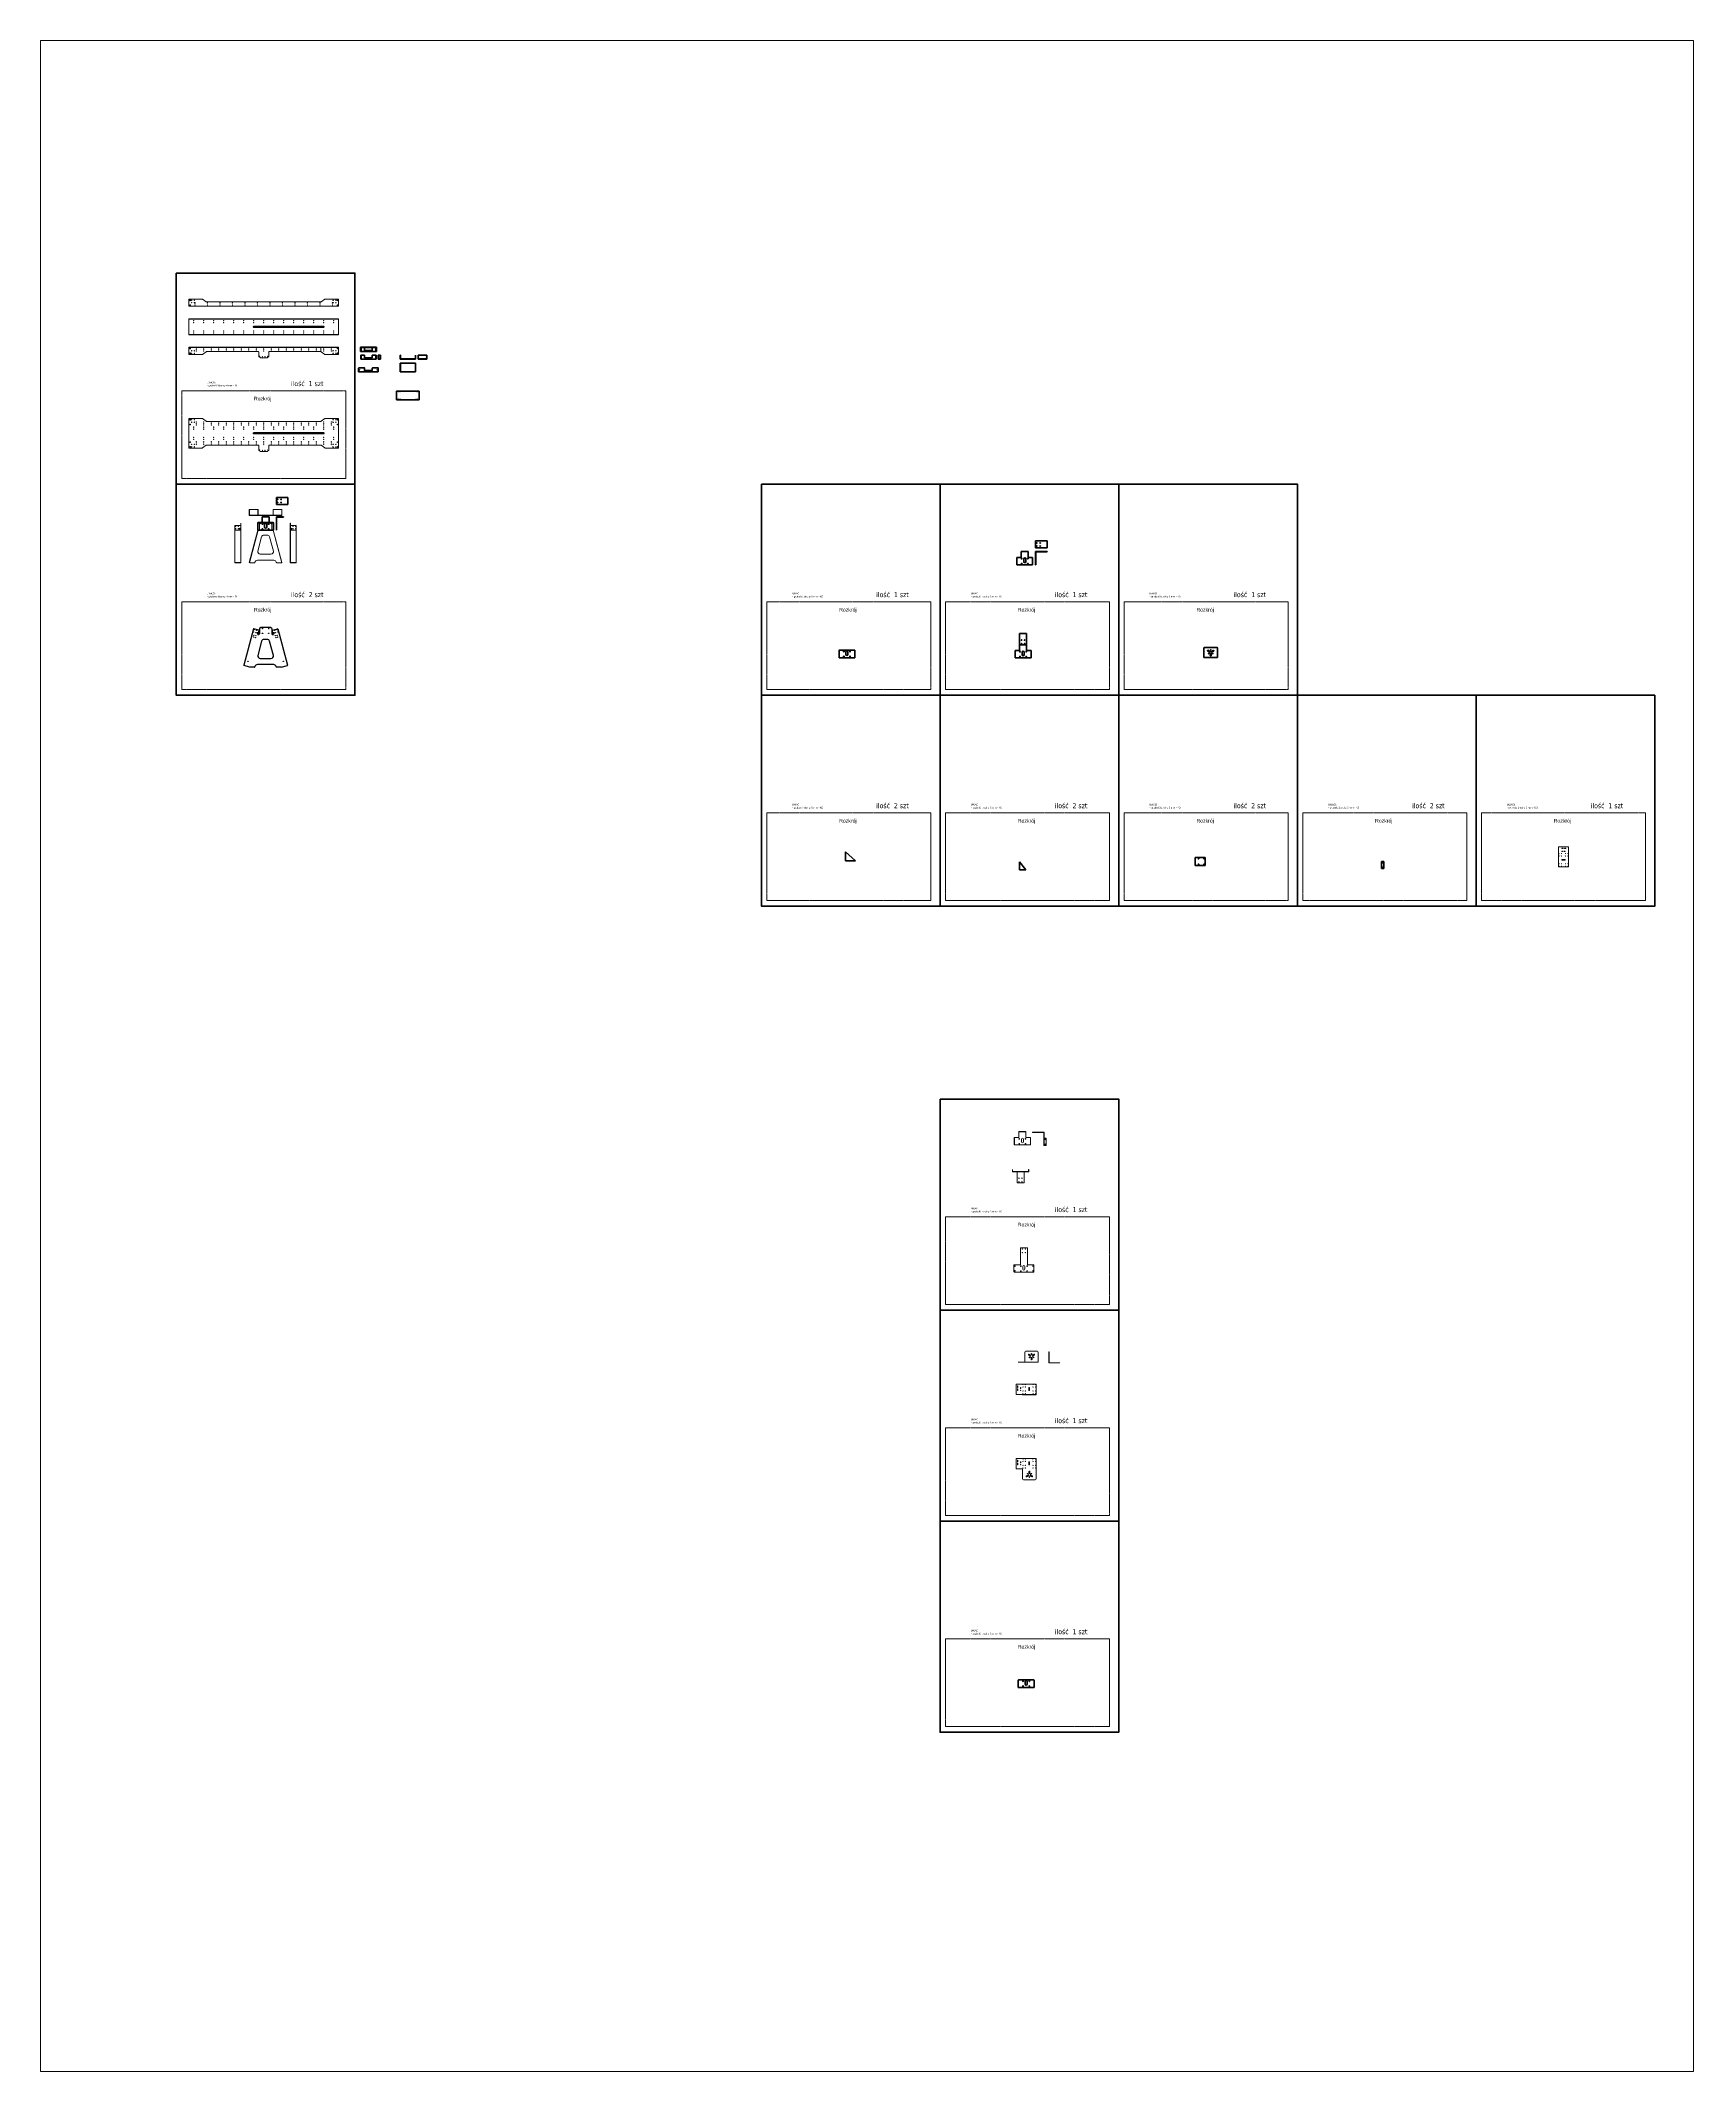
# Model space of a CAD drawing. Header units: millimetres. Extents: x -7338 to 25713, y -89 to 40513.
import ezdxf

# ---------------------------------------------------------------- set-up
doc = ezdxf.new("R2010")
doc.units = ezdxf.units.MM
doc.linetypes.add('ACISOTGL', pattern=[3, 2, -1])
doc.linetypes.add('CENTER', pattern=[50.8, 31.75, -6.35, 6.35, -6.35])
doc.layers.add('detal', color=7, linetype='Continuous', lineweight=15)
doc.layers.add('osie', color=4, linetype='CENTER', lineweight=5)
doc.layers.add('ramka', color=7, linetype='Continuous')
doc.styles.get("Standard").update_dxf_attribs({"font": 'geniso.shx'})
doc.dimstyles.new('AM_ISO$0', dxfattribs={"dimtxt": 3.5, "dimasz": 3.5, "dimexe": 1, "dimexo": 1, "dimgap": 1.5, "dimtad": 1, "dimdsep": 46, "dimtxsty": 'Standard', "dimcen": 0, "dimclrd": 256, "dimclre": 256, "dimclrt": 2, "dimadec": 0, "dimazin": 2, "dimtp": 0.1, "dimtm": 0.1, "dimtfac": 0.71, "dimtdec": 3, "dimtmove": 0, "dimatfit": 3, "dimfxl": 1, "dimlwd": -1, "dimlwe": -1, "dimarcsym": 1})

# ---------------------------------------------------------------- blocks, each defined once
blk = doc.blocks.new('A$C5FC64CBF')
at = {"layer": 'detal', "color": 4, "lineweight": 35, "ltscale": 67}
for p, q in [((0, 0), (0, 144)), ((0, 144), (88, 144)), ((88, 264), (228, 264)), ((88, 264), (88, 144)), ((137, 113), (137, 62)), ((179, 113), (179, 62)), ((228, 264), (228, 144)), ((315, 144), (228, 144)), ((315, 0), (315, 144)), ((0, 0), (315, 0))]:
    blk.add_line(p, q, dxfattribs=at)
at = {"layer": 'detal', "color": 4, "lineweight": 35, "ltscale": 67, "extrusion": (0, 0, -1)}
for centre in [(-96, 121), (-96, 22), (-219, 121), (-219, 22)]:
    blk.add_circle(centre, 6.5, dxfattribs=at)
at = {"layer": 'detal', "color": 4, "lineweight": 35, "ltscale": 67}
for centre, start, end in [((158, 113), 0, 180), ((158, 62), 180, 0)]:
    blk.add_arc(centre, 21, start, end, dxfattribs=at)
blk = doc.blocks.new('*D9')
at = {"layer": 'Defpoints', "color": 0, "ltscale": 67, "transparency": 16777216}
for p in [(-2996, 30887), (-2996, 30871), (-2681, 30871)]:
    blk.add_point(p, dxfattribs=at)
at = {"layer": 'detal', "linetype": 'ByBlock', "ltscale": 67, "transparency": 16777216}
for p, q in [((-2996, 30872), (-2996, 30888)), ((-2685, 30887), (-2993, 30887)), ((-2681, 30872), (-2681, 30888))]:
    blk.add_line(p, q, dxfattribs=at)
at = {"layer": 'detal', "ltscale": 67, "transparency": 16777216}
for points in [[(-2993, 30887), (-2993, 30886), (-2996, 30887)], [(-2685, 30887), (-2685, 30886), (-2681, 30887)]]:
    blk.add_solid(points, dxfattribs=at)
at = {"layer": 'detal', "color": 2, "lineweight": 35, "ltscale": 67, "transparency": 16777216, "insert": (-2839, 30890), "char_height": 3.5, "attachment_point": 5}
blk.add_mtext('315', dxfattribs=at)
blk = doc.blocks.new('*D10')
at = {"layer": 'Defpoints', "color": 0, "ltscale": 67, "transparency": 16777216}
for p in [(-1732, 34383), (-1732, 34383), (-1732, 34295)]:
    blk.add_point(p, dxfattribs=at)
at = {"layer": 'detal', "linetype": 'ByBlock', "ltscale": 67, "transparency": 16777216}
for p, q in [((-1732, 34299), (-1732, 34379)), ((-1731, 34383), (-1731, 34383)), ((-1731, 34295), (-1731, 34295))]:
    blk.add_line(p, q, dxfattribs=at)
at = {"layer": 'detal', "ltscale": 67, "transparency": 16777216}
for points in [[(-1733, 34379), (-1732, 34379), (-1732, 34383)], [(-1733, 34299), (-1732, 34299), (-1732, 34295)]]:
    blk.add_solid(points, dxfattribs=at)
at = {"layer": 'detal', "color": 2, "lineweight": 35, "ltscale": 67, "transparency": 16777216, "insert": (-1735, 34339), "char_height": 3.5, "attachment_point": 5, "rotation": 90}
blk.add_mtext('87.5', dxfattribs=at)

msp = doc.modelspace()

# ---------------------------------------------------------------- linework, layer by layer
at = {"color": 0, "linetype": 'Continuous', "lineweight": 0, "extrusion": (0, -1, 0)}
for p, q in [((-4371.484, 35201.006), (-4371.484, 35345.006)), ((-4104.571, 35346.006), (-4370.484, 35346.006)), ((-4354.984, 35319.006), (-4354.984, 35325.006)), ((-4341.984, 35325.006), (-4341.984, 35319.006)), ((-4027.225, 35290.886), (-4098.095, 35343.625)), ((-1725.742, 35290.886), (-1654.872, 35343.625)), ((-1648.396, 35346.006), (-1382.484, 35346.006)), ((-1410.983, 35325.006), (-1410.983, 35319.006)), ((-1397.983, 35319.006), (-1397.983, 35325.006)), ((-1381.484, 35201.006), (-1381.484, 35345.006)), ((-1381.484, 35205.006), (-4371.484, 35205.006)), ((-1381.484, 35201.006), (-4371.484, 35201.006)), ((-4280.741, 35205.006), (-4280.741, 35201.006)), ((-4272.241, 35205.006), (-4272.241, 35201.006)), ((-4080.741, 35205.006), (-4080.741, 35201.006)), ((-4072.241, 35205.006), (-4072.241, 35201.006)), ((-1732.218, 35288.506), (-4020.749, 35288.506)), ((-3880.741, 35205.006), (-3880.741, 35201.006)), ((-3872.241, 35205.006), (-3872.241, 35201.006)), ((-3680.741, 35205.006), (-3680.741, 35201.006)), ((-3672.241, 35205.006), (-3672.241, 35201.006)), ((-3480.741, 35205.006), (-3480.741, 35201.006)), ((-3472.241, 35205.006), (-3472.241, 35201.006)), ((-3280.741, 35205.006), (-3280.741, 35201.006)), ((-3272.241, 35205.006), (-3272.241, 35201.006)), ((-3080.741, 35205.006), (-3080.741, 35201.006)), ((-3072.241, 35205.006), (-3072.241, 35201.006)), ((-2880.741, 35205.006), (-2880.741, 35201.006)), ((-2872.226, 35201.006), (-2872.226, 35205.006)), ((-2680.726, 35201.006), (-2680.726, 35205.006)), ((-2672.226, 35201.006), (-2672.226, 35205.006)), ((-2480.726, 35201.006), (-2480.726, 35205.006)), ((-2472.226, 35201.006), (-2472.226, 35205.006)), ((-2280.726, 35201.006), (-2280.726, 35205.006)), ((-2272.226, 35201.006), (-2272.226, 35205.006)), ((-2080.726, 35201.006), (-2080.726, 35205.006)), ((-2072.226, 35201.006), (-2072.226, 35205.006)), ((-1880.726, 35201.006), (-1880.726, 35205.006)), ((-1872.226, 35201.006), (-1872.226, 35205.006)), ((-1680.726, 35201.006), (-1680.726, 35205.006)), ((-1672.226, 35201.006), (-1672.226, 35205.006)), ((-1480.726, 35201.006), (-1480.726, 35205.006)), ((-1472.226, 35201.006), (-1472.226, 35205.006)), ((-4371.484, 32368.29), (-4371.484, 32957.29)), ((-4104.571, 32958.29), (-4370.484, 32958.29)), ((-4354.984, 32931.29), (-4354.984, 32937.29)), ((-4341.984, 32937.29), (-4341.984, 32931.29)), ((-4027.225, 32903.17), (-4098.095, 32955.909)), ((-1732.218, 32900.79), (-4020.749, 32900.79)), ((-1725.742, 32903.17), (-1654.872, 32955.909)), ((-1648.396, 32958.29), (-1382.484, 32958.29)), ((-1410.983, 32937.29), (-1410.983, 32931.29)), ((-1397.983, 32931.29), (-1397.983, 32937.29)), ((-1381.484, 32368.29), (-1381.484, 32957.29)), ((12299.554, 11758.457), (12299.554, 11958.577)), ((12390.583, 11824.617), (12376.294, 11816.367)), ((12386.294, 11799.046), (12400.583, 11807.296)), ((12424.554, 11899.957), (12424.554, 11883.457)), ((12444.554, 11883.457), (12444.554, 11899.957)), ((12468.525, 11807.296), (12482.815, 11799.046)), ((12492.815, 11816.367), (12478.525, 11824.617)), ((12549.554, 11738.457), (12319.554, 11738.457))]:
    msp.add_line(p, q, dxfattribs=at)
at = {"color": 0, "linetype": 'Continuous', "lineweight": 0}
for p, q in [((-4371.484, 34633.946), (-4371.484, 34949.946)), ((-1381.484, 34949.946), (-4371.484, 34949.946)), ((-1381.484, 34945.946), (-4371.484, 34945.946)), ((-4354.984, 34945.946), (-4354.984, 34949.946)), ((-4341.984, 34945.946), (-4341.984, 34949.946)), ((-4322.734, 34945.946), (-4322.734, 34949.946)), ((-4317.483, 34945.946), (-4317.483, 34949.946)), ((-4314.234, 34945.946), (-4314.234, 34949.946)), ((-4310.983, 34945.946), (-4310.983, 34949.946)), ((-4268.734, 34945.946), (-4268.734, 34949.946)), ((-4260.234, 34945.946), (-4260.234, 34949.946)), ((-4125.783, 34945.946), (-4125.783, 34949.946)), ((-4119.283, 34945.946), (-4119.283, 34949.946)), ((-3934.083, 34945.946), (-3934.083, 34949.946)), ((-3927.583, 34945.946), (-3927.583, 34949.946)), ((-3742.383, 34945.946), (-3742.383, 34949.946)), ((-3735.883, 34945.946), (-3735.883, 34949.946)), ((-3550.683, 34945.946), (-3550.683, 34949.946)), ((-3544.183, 34945.946), (-3544.183, 34949.946)), ((-3358.983, 34945.946), (-3358.983, 34949.946)), ((-3352.483, 34945.946), (-3352.483, 34949.946)), ((-3167.283, 34945.946), (-3167.283, 34949.946)), ((-3160.783, 34945.946), (-3160.783, 34949.946)), ((-2977.218, 34945.946), (-2977.218, 34949.946)), ((-2975.583, 34945.946), (-2975.583, 34949.946)), ((-2969.083, 34945.946), (-2969.083, 34949.946)), ((-2957.807, 34945.946), (-2957.807, 34949.946)), ((-2952.807, 34945.946), (-2952.807, 34949.946)), ((-2944.131, 34949.946), (-2944.131, 34945.946)), ((-2904.734, 34945.946), (-2904.734, 34949.946)), ((-2898.234, 34945.946), (-2898.234, 34949.946)), ((-2854.734, 34949.946), (-2854.734, 34945.946)), ((-2848.234, 34949.946), (-2848.234, 34945.946)), ((-2808.836, 34949.946), (-2808.836, 34945.946)), ((-2800.16, 34949.946), (-2800.16, 34945.946)), ((-2795.16, 34949.946), (-2795.16, 34945.946)), ((-2783.884, 34949.946), (-2783.884, 34945.946)), ((-2777.384, 34949.946), (-2777.384, 34945.946)), ((-2775.749, 34945.946), (-2775.749, 34949.946)), ((-2592.184, 34949.946), (-2592.184, 34945.946)), ((-2585.684, 34949.946), (-2585.684, 34945.946)), ((-2400.484, 34949.946), (-2400.484, 34945.946)), ((-2393.984, 34949.946), (-2393.984, 34945.946)), ((-2208.784, 34949.946), (-2208.784, 34945.946)), ((-2202.284, 34949.946), (-2202.284, 34945.946)), ((-2017.084, 34949.946), (-2017.084, 34945.946)), ((-2010.584, 34949.946), (-2010.584, 34945.946)), ((-1825.384, 34949.946), (-1825.384, 34945.946)), ((-1818.884, 34949.946), (-1818.884, 34945.946)), ((-1633.684, 34949.946), (-1633.684, 34945.946)), ((-1627.184, 34949.946), (-1627.184, 34945.946)), ((-1492.734, 34949.946), (-1492.734, 34945.946)), ((-1484.234, 34949.946), (-1484.234, 34945.946)), ((-1441.984, 34949.946), (-1441.984, 34945.946)), ((-1438.734, 34949.946), (-1438.734, 34945.946)), ((-1435.484, 34949.946), (-1435.484, 34945.946)), ((-1430.234, 34949.946), (-1430.234, 34945.946)), ((-1410.983, 34949.946), (-1410.983, 34945.946)), ((-1397.983, 34949.946), (-1397.983, 34945.946)), ((-1381.484, 34633.946), (-1381.484, 34949.946)), ((-1381.484, 34637.946), (-4371.484, 34637.946)), ((-1381.484, 34633.946), (-4371.484, 34633.946)), ((-4354.984, 34633.946), (-4354.984, 34637.946)), ((-4341.984, 34633.946), (-4341.984, 34637.946)), ((-4322.734, 34633.946), (-4322.734, 34637.946)), ((-4317.483, 34633.946), (-4317.483, 34637.946)), ((-4314.234, 34633.946), (-4314.234, 34637.946)), ((-4310.983, 34633.946), (-4310.983, 34637.946)), ((-4268.734, 34633.946), (-4268.734, 34637.946)), ((-4260.234, 34633.946), (-4260.234, 34637.946)), ((-4125.783, 34633.946), (-4125.783, 34637.946)), ((-4119.283, 34633.946), (-4119.283, 34637.946)), ((-3934.083, 34633.946), (-3934.083, 34637.946)), ((-3927.583, 34633.946), (-3927.583, 34637.946)), ((-3742.383, 34633.946), (-3742.383, 34637.946)), ((-3735.883, 34633.946), (-3735.883, 34637.946)), ((-3550.683, 34633.946), (-3550.683, 34637.946)), ((-3544.183, 34633.946), (-3544.183, 34637.946)), ((-3358.983, 34633.946), (-3358.983, 34637.946)), ((-3352.483, 34633.946), (-3352.483, 34637.946)), ((-3167.283, 34633.946), (-3167.283, 34637.946)), ((-3160.783, 34633.946), (-3160.783, 34637.946)), ((-2977.218, 34637.946), (-2977.218, 34633.946)), ((-2975.583, 34633.946), (-2975.583, 34637.946)), ((-2969.083, 34633.946), (-2969.083, 34637.946)), ((-2957.807, 34633.946), (-2957.807, 34637.946)), ((-2952.807, 34633.946), (-2952.807, 34637.946)), ((-2944.131, 34633.946), (-2944.131, 34637.946)), ((-2904.734, 34633.946), (-2904.734, 34637.946)), ((-2898.234, 34633.946), (-2898.234, 34637.946)), ((-2854.734, 34637.946), (-2854.734, 34633.946)), ((-2848.234, 34637.946), (-2848.234, 34633.946)), ((-2808.836, 34633.946), (-2808.836, 34637.946)), ((-2800.16, 34637.946), (-2800.16, 34633.946)), ((-2795.16, 34637.946), (-2795.16, 34633.946)), ((-2783.884, 34637.946), (-2783.884, 34633.946)), ((-2777.384, 34637.946), (-2777.384, 34633.946)), ((-2775.749, 34637.946), (-2775.749, 34633.946)), ((-2592.184, 34637.946), (-2592.184, 34633.946)), ((-2585.684, 34637.946), (-2585.684, 34633.946)), ((-2400.484, 34637.946), (-2400.484, 34633.946)), ((-2393.984, 34637.946), (-2393.984, 34633.946)), ((-2208.784, 34637.946), (-2208.784, 34633.946)), ((-2202.284, 34637.946), (-2202.284, 34633.946)), ((-2017.084, 34637.946), (-2017.084, 34633.946)), ((-2010.584, 34637.946), (-2010.584, 34633.946)), ((-1825.384, 34637.946), (-1825.384, 34633.946)), ((-1818.884, 34637.946), (-1818.884, 34633.946)), ((-1633.684, 34637.946), (-1633.684, 34633.946)), ((-1627.184, 34637.946), (-1627.184, 34633.946)), ((-1492.734, 34637.946), (-1492.734, 34633.946)), ((-1484.234, 34637.946), (-1484.234, 34633.946)), ((-1441.984, 34637.946), (-1441.984, 34633.946)), ((-1438.734, 34637.946), (-1438.734, 34633.946)), ((-1435.484, 34637.946), (-1435.484, 34633.946)), ((-1430.234, 34637.946), (-1430.234, 34633.946)), ((-1410.983, 34637.946), (-1410.983, 34633.946)), ((-1397.983, 34637.946), (-1397.983, 34633.946)), ((-3165.257, 31018.227), (-3165.257, 31138.227)), ((-2992.67, 31138.227), (-3165.257, 31138.227)), ((-2992.67, 31018.227), (-3165.257, 31018.227)), ((-3161.39, 31022.227), (-3161.39, 31138.227)), ((-3161.39, 31022.227), (-2992.67, 31022.227)), ((-3154.381, 31018.227), (-3154.381, 31022.227)), ((-2994.688, 31018.227), (-2994.688, 31022.227)), ((-2992.67, 31022.227), (-2992.67, 31138.227)), ((-2988.67, 31138.227), (-2992.67, 31138.227)), ((-2988.67, 31129.477), (-2992.67, 31129.477)), ((-2988.67, 31120.977), (-2992.67, 31120.977)), ((-2988.67, 31075.477), (-2992.67, 31075.477)), ((-2988.67, 31066.977), (-2992.67, 31066.977)), ((-2988.67, 31047.728), (-2992.67, 31047.728)), ((-2988.67, 31034.728), (-2992.67, 31034.728)), ((-2992.67, 31018.227), (-2992.67, 31022.227)), ((-2988.67, 31022.227), (-2992.67, 31022.227)), ((-2972.769, 31018.227), (-2992.67, 31018.227)), ((-2988.67, 31022.227), (-2988.67, 31138.227)), ((-2972.769, 31022.227), (-2988.67, 31022.227)), ((-2972.769, 31022.227), (-2972.062, 31022.227)), ((-2972.769, 31018.227), (-2972.062, 31018.227)), ((-2972.062, 31022.227), (-2960.856, 31022.227)), ((-2972.062, 31018.227), (-2960.856, 31018.227)), ((-2960.856, 31022.227), (-2960.563, 31022.227)), ((-2960.856, 31018.227), (-2960.563, 31018.227)), ((-2960.563, 31022.227), (-2960.563, 31018.227)), ((-2960.27, 31022.227), (-2960.563, 31022.227)), ((-2960.27, 31018.227), (-2960.563, 31018.227)), ((-2960.27, 31022.227), (-2935.856, 31022.227)), ((-2960.27, 31018.227), (-2935.856, 31018.227)), ((-2935.149, 31022.227), (-2935.856, 31022.227)), ((-2935.149, 31018.227), (-2935.856, 31018.227)), ((-2935.149, 31022.227), (-2742.19, 31022.227)), ((-2935.149, 31018.227), (-2742.19, 31018.227)), ((-2907.154, 31018.227), (-2907.154, 31022.227)), ((-2894.154, 31018.227), (-2894.154, 31022.227)), ((-2783.185, 31018.227), (-2783.185, 31022.227)), ((-2770.185, 31018.227), (-2770.185, 31022.227)), ((-2741.483, 31022.227), (-2742.19, 31022.227)), ((-2741.483, 31018.227), (-2742.19, 31018.227)), ((-2741.483, 31022.227), (-2717.069, 31022.227)), ((-2741.483, 31018.227), (-2717.069, 31018.227)), ((-2716.776, 31022.227), (-2717.069, 31022.227)), ((-2716.776, 31018.227), (-2717.069, 31018.227)), ((-2716.776, 31022.227), (-2716.483, 31022.227)), ((-2716.776, 31022.227), (-2716.776, 31018.227)), ((-2716.776, 31018.227), (-2716.483, 31018.227)), ((-2716.483, 31022.227), (-2705.277, 31022.227)), ((-2716.483, 31018.227), (-2705.277, 31018.227)), ((-2705.277, 31022.227), (-2704.57, 31022.227)), ((-2705.277, 31018.227), (-2704.57, 31018.227)), ((-2688.67, 31022.227), (-2704.57, 31022.227)), ((-2684.67, 31018.227), (-2704.57, 31018.227)), ((-2688.67, 31022.227), (-2688.67, 31138.227)), ((-2688.67, 31138.227), (-2684.67, 31138.227)), ((-2684.67, 31129.477), (-2688.67, 31129.477)), ((-2684.67, 31120.977), (-2688.67, 31120.977)), ((-2684.67, 31075.477), (-2688.67, 31075.477)), ((-2684.67, 31066.977), (-2688.67, 31066.977)), ((-2688.67, 31047.728), (-2684.67, 31047.728)), ((-2688.67, 31034.728), (-2684.67, 31034.728)), ((-2688.67, 31022.227), (-2684.67, 31022.227)), ((-2684.67, 31138.227), (-2512.082, 31138.227)), ((-2684.67, 31022.227), (-2684.67, 31138.227)), ((-2684.67, 31018.227), (-2684.67, 31022.227)), ((-2515.949, 31022.227), (-2684.67, 31022.227)), ((-2684.67, 31018.227), (-2512.082, 31018.227)), ((-2682.651, 31022.227), (-2682.651, 31018.227)), ((-2522.958, 31018.227), (-2522.958, 31022.227)), ((-2515.949, 31022.227), (-2515.949, 31138.227)), ((-2512.082, 31018.227), (-2512.082, 31138.227)), ((23015.202, 24394.839), (23015.202, 23994.839)), ((23215.202, 24394.839), (23015.202, 24394.839)), ((23089.06, 24370.089), (23103.56, 24370.089)), ((23141.06, 24370.089), (23155.56, 24370.089)), ((23215.202, 23994.839), (23215.202, 24394.839)), ((23015.202, 23994.839), (23215.202, 23994.839)), ((23084.702, 24127.223), (23084.702, 24138.223)), ((23084.702, 24138.223), (23145.702, 24138.223)), ((23145.702, 24127.223), (23084.702, 24127.223)), ((23103.56, 24359.589), (23089.06, 24359.589)), ((23130.31, 24310.089), (23141.06, 24310.089)), ((23141.06, 24299.589), (23130.31, 24299.589)), ((23155.56, 24359.589), (23141.06, 24359.589)), ((23145.702, 24138.223), (23145.702, 24127.223)), ((12099.313, 17943.827), (12094.313, 17943.827)), ((12094.313, 17943.827), (12094.313, 17898.327)), ((12099.313, 17932.827), (12094.313, 17932.827)), ((12099.313, 17919.827), (12094.313, 17919.827)), ((12099.313, 17898.327), (12094.313, 17898.327)), ((12099.313, 17898.327), (12099.313, 17943.827)), ((12188.313, 17903.328), (12099.313, 17903.328)), ((12099.313, 17898.328), (12188.313, 17898.328)), ((12188.313, 17673.328), (12188.313, 17903.328)), ((12188.313, 17903.328), (12328.313, 17903.328)), ((12188.313, 17898.328), (12328.313, 17898.328)), ((12193.313, 17898.327), (12188.313, 17898.327)), ((12189.829, 17898.328), (12189.829, 17903.328)), ((12202.829, 17898.328), (12202.829, 17903.328)), ((12237.313, 17903.328), (12237.313, 17898.328)), ((12279.313, 17903.328), (12279.313, 17898.328)), ((12313.798, 17898.328), (12313.798, 17903.328)), ((12323.313, 17898.327), (12328.313, 17898.327)), ((12326.798, 17898.328), (12326.798, 17903.328)), ((12417.313, 17903.328), (12328.313, 17903.328)), ((12328.313, 17903.328), (12328.313, 17673.328)), ((12328.313, 17898.328), (12417.313, 17898.328)), ((12417.313, 17943.827), (12422.313, 17943.827)), ((12417.313, 17898.327), (12417.313, 17943.827)), ((12422.313, 17932.827), (12417.313, 17932.827)), ((12422.313, 17919.827), (12417.313, 17919.827)), ((12417.313, 17898.327), (12422.313, 17898.327)), ((12422.313, 17943.827), (12422.313, 17898.327)), ((12188.313, 17673.328), (12328.313, 17673.328)), ((12260.232, 16374.608), (12390.232, 16374.608)), ((12169.556, 13653.685), (12169.556, 13441.685)), ((12569.556, 13653.685), (12169.556, 13653.685)), ((12169.556, 13441.685), (12569.556, 13441.685)), ((12194.306, 13589.543), (12194.306, 13614.043)), ((12194.306, 13527.543), (12194.306, 13552.043)), ((12204.806, 13614.043), (12204.806, 13589.543)), ((12204.806, 13552.043), (12204.806, 13527.543)), ((12254.306, 13568.793), (12254.306, 13579.543)), ((12264.806, 13579.543), (12264.806, 13568.793)), ((12319.554, 13441.682), (12299.554, 13441.682)), ((12299.554, 13436.682), (12299.554, 13441.682)), ((12299.554, 13436.682), (12319.554, 13436.682)), ((12319.554, 13441.682), (12549.554, 13441.682)), ((12549.554, 13436.682), (12319.554, 13436.682)), ((12371.294, 13441.682), (12371.294, 13436.682)), ((12388.351, 13436.682), (12388.351, 13441.682)), ((12399.351, 13436.682), (12399.351, 13441.682)), ((12405.583, 13441.682), (12405.583, 13436.682)), ((12408.054, 13441.682), (12408.054, 13436.682)), ((12424.554, 13441.682), (12424.554, 13436.682)), ((12426.172, 13584.185), (12437.172, 13584.185)), ((12426.172, 13523.185), (12426.172, 13584.185)), ((12437.172, 13523.185), (12426.172, 13523.185)), ((12429.054, 13436.682), (12429.054, 13441.682)), ((12437.172, 13584.185), (12437.172, 13523.185)), ((12440.054, 13436.682), (12440.054, 13441.682)), ((12444.554, 13441.682), (12444.554, 13436.682)), ((12461.054, 13441.682), (12461.054, 13436.682)), ((12463.525, 13441.682), (12463.525, 13436.682)), ((12469.757, 13436.682), (12469.757, 13441.682)), ((12480.757, 13436.682), (12480.757, 13441.682)), ((12497.815, 13441.682), (12497.815, 13436.682)), ((12569.554, 13441.682), (12549.554, 13441.682)), ((12549.554, 13436.682), (12569.554, 13436.682)), ((12569.554, 13436.682), (12569.554, 13441.682)), ((12569.556, 13441.685), (12569.556, 13653.685)), ((12169.556, 12162.08), (12169.556, 11960.08)), ((12569.556, 12167.08), (12174.556, 12167.08)), ((12174.556, 11955.08), (12296.554, 11955.08)), ((12194.306, 12102.938), (12194.306, 12127.438)), ((12194.306, 12040.938), (12194.306, 12065.438)), ((12204.806, 12127.438), (12204.806, 12102.938)), ((12204.806, 12065.438), (12204.806, 12040.938)), ((12254.306, 12082.188), (12254.306, 12092.938)), ((12264.806, 12092.938), (12264.806, 12082.188)), ((12296.554, 11958.577), (12296.554, 11955.08)), ((12426.172, 12097.58), (12437.172, 12097.58)), ((12426.172, 12036.58), (12426.172, 12097.58)), ((12437.172, 12036.58), (12426.172, 12036.58)), ((12437.172, 12097.58), (12437.172, 12036.58)), ((12569.554, 11758.456), (12569.556, 12167.08))]:
    msp.add_line(p, q, dxfattribs=at)
at = {"color": 0, "linetype": 'Continuous', "lineweight": 0, "extrusion": (0, 1, 0)}
for p, q in [((-1381.484, 34382.887), (-4371.484, 34382.887)), ((-4371.484, 34382.887), (-4371.484, 34238.887)), ((-1381.484, 34378.887), (-4371.484, 34378.887)), ((-4104.571, 34237.887), (-4370.484, 34237.887)), ((-4354.984, 34264.887), (-4354.984, 34258.887)), ((-4341.984, 34258.887), (-4341.984, 34264.887)), ((-4280.741, 34378.887), (-4280.741, 34382.887)), ((-4272.241, 34378.887), (-4272.241, 34382.887)), ((-4027.225, 34293.006), (-4098.095, 34240.267)), ((-4080.741, 34378.887), (-4080.741, 34382.887)), ((-4072.241, 34378.887), (-4072.241, 34382.887)), ((-2982.218, 34295.387), (-4020.749, 34295.387)), ((-3880.741, 34378.887), (-3880.741, 34382.887)), ((-3872.241, 34378.887), (-3872.241, 34382.887)), ((-3680.741, 34378.887), (-3680.741, 34382.887)), ((-3672.241, 34378.887), (-3672.241, 34382.887)), ((-3480.741, 34378.887), (-3480.741, 34382.887)), ((-3472.241, 34378.887), (-3472.241, 34382.887)), ((-3280.741, 34378.887), (-3280.741, 34382.887)), ((-3272.241, 34378.887), (-3272.241, 34382.887)), ((-3080.741, 34378.887), (-3080.741, 34382.887)), ((-3072.241, 34378.887), (-3072.241, 34382.887)), ((-2977.218, 34196.011), (-2977.218, 34290.387)), ((-2944.131, 34167.887), (-2977.218, 34196.011)), ((-2808.836, 34167.887), (-2944.131, 34167.887)), ((-2880.741, 34378.887), (-2880.741, 34382.887)), ((-2872.226, 34382.887), (-2872.226, 34378.887)), ((-2808.836, 34167.887), (-2775.749, 34196.011)), ((-2775.749, 34196.011), (-2775.749, 34290.387)), ((-2770.749, 34295.387), (-1732.218, 34295.387)), ((-2680.726, 34382.887), (-2680.726, 34378.887)), ((-2672.226, 34382.887), (-2672.226, 34378.887)), ((-2480.726, 34382.887), (-2480.726, 34378.887)), ((-2472.226, 34382.887), (-2472.226, 34378.887)), ((-2280.726, 34382.887), (-2280.726, 34378.887)), ((-2272.226, 34382.887), (-2272.226, 34378.887)), ((-2080.726, 34382.887), (-2080.726, 34378.887)), ((-2072.226, 34382.887), (-2072.226, 34378.887)), ((-1880.726, 34382.887), (-1880.726, 34378.887)), ((-1872.226, 34382.887), (-1872.226, 34378.887)), ((-1725.742, 34293.006), (-1654.872, 34240.267)), ((-1680.726, 34382.887), (-1680.726, 34378.887)), ((-1672.226, 34382.887), (-1672.226, 34378.887)), ((-1648.396, 34237.887), (-1382.484, 34237.887)), ((-1480.726, 34382.887), (-1480.726, 34378.887)), ((-1472.226, 34382.887), (-1472.226, 34378.887)), ((-1410.983, 34258.887), (-1410.983, 34264.887)), ((-1397.983, 34264.887), (-1397.983, 34258.887)), ((-1381.484, 34382.887), (-1381.484, 34238.887)), ((-4104.571, 32367.29), (-4370.484, 32367.29)), ((-4354.984, 32394.29), (-4354.984, 32388.29)), ((-4341.984, 32388.29), (-4341.984, 32394.29)), ((-4027.225, 32422.409), (-4098.095, 32369.67)), ((-2982.218, 32424.79), (-4020.749, 32424.79)), ((-2977.218, 32325.414), (-2977.218, 32419.79)), ((-2944.131, 32297.29), (-2977.218, 32325.414)), ((-2808.836, 32297.29), (-2944.131, 32297.29)), ((-2808.836, 32297.29), (-2775.749, 32325.414)), ((-2775.749, 32325.414), (-2775.749, 32419.79)), ((-2770.749, 32424.79), (-1732.218, 32424.79)), ((-1725.742, 32422.409), (-1654.872, 32369.67)), ((-1648.396, 32367.29), (-1382.484, 32367.29)), ((-1410.983, 32388.29), (-1410.983, 32394.29)), ((-1397.983, 32394.29), (-1397.983, 32388.29)), ((-3335.447, 30867.878), (-3335.447, 30868.171)), ((-3335.447, 30868.171), (-3331.447, 30868.171)), ((-3335.447, 30867.878), (-3335.447, 30843.464)), ((-3331.447, 30867.878), (-3331.447, 30868.171)), ((-3331.447, 30867.878), (-3331.447, 30843.464)), ((-2935.856, 30867.878), (-2960.27, 30843.464)), ((-2742.19, 30868.171), (-2935.149, 30868.171)), ((-2717.069, 30843.464), (-2741.483, 30867.878)), ((-2345.893, 30867.878), (-2345.893, 30868.171)), ((-2341.893, 30868.171), (-2345.893, 30868.171)), ((-2345.893, 30867.878), (-2345.893, 30843.464)), ((-2341.893, 30867.878), (-2341.893, 30868.171)), ((-2341.893, 30867.878), (-2341.893, 30843.464)), ((-3335.447, 30818.171), (-3451.447, 30818.171)), ((-3451.447, 30818.171), (-3451.447, 30728.171)), ((-3335.447, 30728.171), (-3451.447, 30728.171)), ((-3451.447, 30728.171), (-3451.447, 30076.049)), ((-3335.447, 30727.651), (-3451.447, 30727.651)), ((-3360.947, 30756.171), (-3360.947, 30750.171)), ((-3347.947, 30750.171), (-3347.947, 30756.171)), ((-3331.447, 30854.033), (-3335.447, 30854.033)), ((-3335.447, 30842.757), (-3335.447, 30843.464)), ((-3335.447, 30842.757), (-3335.447, 30818.171)), ((-3331.447, 30841.033), (-3335.447, 30841.033)), ((-3335.447, 30818.171), (-3335.447, 30728.171)), ((-3331.447, 30755.309), (-3335.447, 30755.309)), ((-3331.447, 30742.309), (-3335.447, 30742.309)), ((-3331.447, 30728.171), (-3335.447, 30728.171)), ((-3335.447, 30727.651), (-3335.447, 30728.171)), ((-3335.447, 30075.026), (-3335.447, 30727.651)), ((-3331.447, 30628.171), (-3335.447, 30628.171)), ((-3331.447, 30842.757), (-3331.447, 30843.464)), ((-3331.447, 30842.757), (-3331.447, 30740.377)), ((-3331.447, 30740.377), (-3331.447, 30739.67)), ((-3331.447, 30739.67), (-3331.447, 30728.464)), ((-3331.447, 30728.464), (-3331.447, 30728.171)), ((-3331.447, 30728.171), (-3331.447, 30076.049)), ((-2992.67, 30728.171), (-3165.257, 30076.049)), ((-3161.39, 30075.026), (-2988.67, 30727.651)), ((-2918.04, 30590.963), (-2993.024, 30307.635)), ((-2988.67, 30818.171), (-2992.67, 30818.171)), ((-2992.67, 30818.171), (-2992.67, 30728.171)), ((-2992.67, 30807.421), (-2988.67, 30807.421)), ((-2992.67, 30798.921), (-2988.67, 30798.921)), ((-2992.67, 30762.671), (-2988.67, 30762.671)), ((-2992.67, 30757.421), (-2988.67, 30757.421)), ((-2992.67, 30748.921), (-2988.67, 30748.921)), ((-2992.67, 30743.671), (-2988.67, 30743.671)), ((-2992.67, 30728.171), (-2972.769, 30728.171)), ((-2988.67, 30728.171), (-2988.67, 30818.171)), ((-2988.67, 30727.651), (-2988.67, 30728.171)), ((-2960.856, 30739.67), (-2972.062, 30728.464)), ((-2960.563, 30842.757), (-2960.563, 30740.377)), ((-2869.704, 30628.171), (-2807.636, 30628.171)), ((-2759.3, 30590.963), (-2684.316, 30307.635)), ((-2716.776, 30740.377), (-2716.776, 30842.757)), ((-2705.277, 30728.464), (-2716.483, 30739.67)), ((-2704.57, 30728.171), (-2684.67, 30728.171)), ((-2688.67, 30818.171), (-2684.67, 30818.171)), ((-2688.67, 30728.171), (-2688.67, 30818.171)), ((-2688.67, 30807.421), (-2684.67, 30807.421)), ((-2688.67, 30798.921), (-2684.67, 30798.921)), ((-2688.67, 30762.671), (-2684.67, 30762.671)), ((-2688.67, 30757.421), (-2684.67, 30757.421)), ((-2688.67, 30748.921), (-2684.67, 30748.921)), ((-2688.67, 30743.671), (-2684.67, 30743.671)), ((-2688.67, 30727.651), (-2688.67, 30728.171)), ((-2515.949, 30075.026), (-2688.67, 30727.651)), ((-2684.67, 30818.171), (-2684.67, 30728.171)), ((-2684.67, 30728.171), (-2512.082, 30076.049)), ((-2345.893, 30854.033), (-2341.893, 30854.033)), ((-2345.893, 30842.757), (-2345.893, 30843.464)), ((-2345.893, 30842.757), (-2345.893, 30740.377)), ((-2345.893, 30841.033), (-2341.893, 30841.033)), ((-2345.893, 30755.309), (-2341.893, 30755.309)), ((-2345.893, 30742.309), (-2341.893, 30742.309)), ((-2345.893, 30740.377), (-2345.893, 30739.67)), ((-2345.893, 30739.67), (-2345.893, 30728.464)), ((-2345.893, 30728.464), (-2345.893, 30728.171)), ((-2345.893, 30728.171), (-2345.893, 30076.049)), ((-2345.893, 30728.171), (-2341.893, 30728.171)), ((-2345.893, 30628.171), (-2341.893, 30628.171)), ((-2341.893, 30842.757), (-2341.893, 30843.464)), ((-2341.893, 30842.757), (-2341.893, 30818.171)), ((-2341.893, 30818.171), (-2341.893, 30728.171)), ((-2341.893, 30818.171), (-2225.893, 30818.171)), ((-2341.893, 30728.171), (-2225.893, 30728.171)), ((-2341.893, 30727.651), (-2341.893, 30728.171)), ((-2341.893, 30727.651), (-2225.893, 30727.651)), ((-2341.893, 30075.026), (-2341.893, 30727.651)), ((-2329.392, 30750.171), (-2329.392, 30756.171)), ((-2316.392, 30756.171), (-2316.392, 30750.171)), ((-2225.893, 30818.171), (-2225.893, 30728.171)), ((-2225.893, 30728.171), (-2225.893, 30076.049)), ((-3331.447, 30076.049), (-3451.447, 30076.049)), ((-3451.447, 30076.049), (-3451.447, 30075.026)), ((-3335.447, 30075.026), (-3451.447, 30075.026)), ((-3331.447, 30244.843), (-3335.447, 30244.843)), ((-3331.447, 30123.171), (-3335.447, 30123.171)), ((-3335.447, 30075.026), (-3335.447, 30073.171)), ((-3331.447, 30073.171), (-3335.447, 30073.171)), ((-3331.447, 30076.049), (-3331.447, 30073.171)), ((-3165.257, 30076.049), (-3154.381, 30073.171)), ((-3154.381, 30073.171), (-3058.925, 30073.171)), ((-3054.091, 30076.892), (-3051.69, 30085.963)), ((-3003.355, 30123.171), (-2673.985, 30123.171)), ((-2944.688, 30244.843), (-2732.651, 30244.843)), ((-2623.248, 30076.892), (-2625.649, 30085.963)), ((-2522.958, 30073.171), (-2618.415, 30073.171)), ((-2512.082, 30076.049), (-2522.958, 30073.171)), ((-2345.893, 30244.843), (-2341.893, 30244.843)), ((-2345.893, 30123.171), (-2341.893, 30123.171)), ((-2345.893, 30076.049), (-2345.893, 30073.171)), ((-2345.893, 30076.049), (-2225.893, 30076.049)), ((-2345.893, 30073.171), (-2341.893, 30073.171)), ((-2341.893, 30075.026), (-2225.893, 30075.026)), ((-2341.893, 30075.026), (-2341.893, 30073.171)), ((-2225.893, 30076.049), (-2225.893, 30075.026)), ((12225.32, 18695.334), (12225.32, 18700.334)), ((12225.32, 18700.334), (12365.32, 18700.334)), ((12230.32, 18695.334), (12225.32, 18695.334)), ((12225.32, 18695.334), (12225.32, 18670.334)), ((12225.32, 18695.334), (12365.32, 18695.334)), ((12260.32, 18700.334), (12260.32, 18695.334)), ((12270.32, 18700.334), (12270.32, 18695.334)), ((12320.32, 18700.334), (12320.32, 18695.334)), ((12330.32, 18700.334), (12330.32, 18695.334)), ((12360.32, 18695.334), (12365.32, 18695.334)), ((12365.32, 18700.334), (12365.32, 18695.334)), ((12365.32, 18695.334), (12365.32, 18670.334)), ((12729.893, 18686.862), (12499.893, 18686.862)), ((12499.893, 18686.862), (12499.893, 18681.862)), ((12714.893, 18681.862), (12499.893, 18681.862)), ((12499.893, 18681.862), (12724.893, 18681.862)), ((12516.893, 18686.862), (12516.893, 18681.862)), ((12526.893, 18686.862), (12526.893, 18681.862)), ((12589.893, 18686.862), (12589.893, 18681.862)), ((12599.893, 18686.862), (12599.893, 18681.862)), ((12724.893, 18671.862), (12714.893, 18681.862)), ((12724.893, 18681.862), (12724.893, 18570.224)), ((12729.893, 18570.224), (12729.893, 18686.862)), ((12136.32, 18583.696), (12131.32, 18583.696)), ((12131.32, 18583.696), (12131.32, 18438.696)), ((12136.32, 18565.196), (12131.32, 18565.196)), ((12136.32, 18552.196), (12131.32, 18552.196)), ((12136.32, 18468.196), (12131.32, 18468.196)), ((12136.32, 18455.196), (12131.32, 18455.196)), ((12136.32, 18438.696), (12131.32, 18438.696)), ((12136.32, 18438.696), (12136.32, 18583.696)), ((12136.32, 18583.694), (12225.32, 18583.694)), ((12136.32, 18438.694), (12136.32, 18438.696)), ((12136.32, 18438.694), (12454.32, 18438.694)), ((12225.32, 18670.334), (12225.32, 18583.696)), ((12225.32, 18583.694), (12225.32, 18583.696)), ((12274.32, 18549.334), (12274.32, 18498.334)), ((12316.32, 18498.334), (12316.32, 18549.334)), ((12365.32, 18670.334), (12365.32, 18583.696)), ((12365.32, 18583.696), (12365.32, 18583.694)), ((12365.32, 18583.694), (12454.32, 18583.694)), ((12454.32, 18438.696), (12454.32, 18583.696)), ((12454.32, 18583.696), (12459.32, 18583.696)), ((12459.32, 18565.196), (12454.32, 18565.196)), ((12459.32, 18552.196), (12454.32, 18552.196)), ((12459.32, 18468.196), (12454.32, 18468.196)), ((12459.32, 18455.196), (12454.32, 18455.196)), ((12454.32, 18438.696), (12459.32, 18438.696)), ((12454.32, 18438.694), (12454.32, 18438.696)), ((12459.32, 18583.696), (12459.32, 18438.696)), ((12724.892, 18570.224), (12724.893, 18671.862)), ((12724.892, 18570.224), (12724.892, 18425.224)), ((12770.392, 18570.224), (12724.892, 18570.224)), ((12724.892, 18425.224), (12770.392, 18425.224)), ((12724.893, 18570.224), (12724.893, 18570.222)), ((12724.893, 18425.224), (12724.893, 18570.222)), ((12724.893, 18570.222), (12729.893, 18570.222)), ((12724.893, 18556.862), (12729.893, 18556.862)), ((12724.893, 18550.086), (12729.893, 18550.086)), ((12724.893, 18537.086), (12729.893, 18537.086)), ((12724.893, 18463.862), (12729.893, 18463.862)), ((12724.893, 18451.362), (12729.893, 18451.362)), ((12724.893, 18438.362), (12729.893, 18438.362)), ((12724.893, 18425.222), (12724.893, 18425.224)), ((12729.893, 18425.222), (12724.893, 18425.222)), ((12729.893, 18570.222), (12729.893, 18570.224)), ((12729.893, 18570.222), (12729.893, 18425.224)), ((12729.893, 18425.224), (12729.893, 18425.222)), ((12770.392, 18425.224), (12770.392, 18570.224)), ((12255.232, 16369.608), (12255.232, 16037.97)), ((12395.232, 16369.608), (12395.232, 16037.97)), ((12125.733, 15897.972), (12125.733, 16032.968)), ((12130.733, 16037.968), (12255.232, 16037.968)), ((12130.733, 15892.972), (12519.732, 15892.972)), ((12255.232, 16037.968), (12255.232, 16037.97)), ((12304.232, 16003.608), (12304.232, 15952.608)), ((12346.232, 15952.608), (12346.232, 16003.608)), ((12395.232, 16037.97), (12395.232, 16037.968)), ((12395.232, 16037.968), (12519.732, 16037.968)), ((12524.732, 15897.972), (12524.732, 16032.968)), ((12342.062, 14289.76), (12342.062, 14088.14)), ((12592.062, 14309.76), (12362.062, 14309.76)), ((12433.091, 14223.6), (12418.801, 14231.85)), ((12428.801, 14249.17), (12443.091, 14240.92)), ((12511.033, 14240.92), (12525.322, 14249.17)), ((12535.322, 14231.85), (12521.033, 14223.6)), ((12612.062, 14088.14), (12612.062, 14289.76)), ((12826.659, 14296.767), (12831.659, 14296.767)), ((12826.659, 14296.767), (12826.659, 14276.767)), ((12826.659, 14075.147), (12826.659, 14276.767)), ((12826.659, 14249.267), (12831.659, 14249.267)), ((12826.659, 14238.267), (12831.659, 14238.267)), ((12831.659, 14237.517), (12826.659, 14237.517)), ((12831.659, 14223.267), (12826.659, 14223.267)), ((12831.659, 14276.767), (12831.659, 14296.767)), ((12831.659, 14276.767), (12831.659, 14075.147)), ((12212.063, 14093.14), (12342.062, 14093.14)), ((12212.063, 14088.14), (12212.063, 14093.14)), ((12212.063, 14088.14), (12342.062, 14088.14)), ((12236.813, 14093.14), (12236.813, 14088.14)), ((12247.313, 14093.14), (12247.313, 14088.14)), ((12296.813, 14093.14), (12296.813, 14088.14)), ((12307.313, 14093.14), (12307.313, 14088.14)), ((12342.062, 14093.14), (12612.062, 14093.14)), ((12342.062, 14088.14), (12612.062, 14088.14)), ((12343.045, 14093.14), (12343.045, 14088.14)), ((12349.545, 14093.14), (12349.545, 14088.14)), ((12393.045, 14093.14), (12393.045, 14088.14)), ((12399.545, 14093.14), (12399.545, 14088.14)), ((12467.062, 14148.26), (12467.062, 14164.76)), ((12468.679, 14093.14), (12468.679, 14088.14)), ((12479.679, 14093.14), (12479.679, 14088.14)), ((12487.062, 14164.76), (12487.062, 14148.26)), ((12548.813, 14093.14), (12548.813, 14088.14)), ((12555.313, 14093.14), (12555.313, 14088.14)), ((12598.813, 14093.14), (12598.813, 14088.14)), ((12605.313, 14093.14), (12605.313, 14088.14)), ((12612.062, 14093.14), (12612.063, 14093.14)), ((12612.062, 14088.14), (12612.063, 14088.14)), ((12612.063, 14088.14), (12612.063, 14093.14)), ((12831.659, 14209.267), (12826.659, 14209.267)), ((12826.659, 14178.767), (12831.659, 14178.767)), ((12831.659, 14170.267), (12826.659, 14170.267)), ((12826.659, 14167.767), (12831.659, 14167.767)), ((12831.659, 14161.767), (12826.659, 14161.767)), ((12831.659, 14125.267), (12826.659, 14125.267)), ((12826.659, 14075.147), (12831.659, 14075.147)), ((12831.663, 14080.147), (13043.663, 14080.147)), ((12831.663, 14075.147), (12831.663, 14080.147)), ((12831.663, 14075.147), (13043.663, 14075.147)), ((12850.413, 14080.147), (12850.413, 14075.147)), ((12856.913, 14080.147), (12856.913, 14075.147)), ((12900.413, 14080.147), (12900.413, 14075.147)), ((12906.913, 14080.147), (12906.913, 14075.147)), ((12912.271, 14080.147), (12912.271, 14075.147)), ((12913.163, 14080.147), (12913.163, 14075.147)), ((12922.771, 14080.147), (12922.771, 14075.147)), ((12947.271, 14080.147), (12947.271, 14075.147)), ((12953.521, 14080.147), (12953.521, 14075.147)), ((12974.163, 14080.147), (12974.163, 14075.147)), ((12974.271, 14080.147), (12974.271, 14075.147)), ((12974.771, 14080.147), (12974.771, 14075.147)), ((12980.413, 14080.147), (12980.413, 14075.147)), ((12980.416, 14080.147), (12980.416, 14075.147)), ((12986.913, 14080.147), (12986.913, 14075.147)), ((12986.916, 14080.147), (12986.916, 14075.147)), ((13009.271, 14080.147), (13009.271, 14075.147)), ((13030.413, 14080.147), (13030.413, 14075.147)), ((13030.416, 14080.147), (13030.416, 14075.147)), ((13036.913, 14080.147), (13036.913, 14075.147)), ((13036.916, 14080.147), (13036.916, 14075.147)), ((13043.663, 14075.147), (13043.663, 14080.147))]:
    msp.add_line(p, q, dxfattribs=at)
at = {"color": 6}
for p, q in [((-3080.369, 28749.648), (-3274.632, 28024.65)), ((-2971.857, 28725.749), (-3074.245, 28753.184)), ((-3007.705, 28671.168), (-3009.258, 28665.372)), ((-2995.148, 28667.803), (-2996.701, 28662.007)), ((-2918.04, 28505.073), (-2993.024, 28221.744)), ((-2987.778, 28647.012), (-2968.322, 28719.625)), ((-2984.147, 28642.28), (-2972.769, 28642.28)), ((-2960.856, 28653.779), (-2972.062, 28642.573)), ((-2960.563, 28756.866), (-2960.563, 28654.486)), ((-2807.636, 28542.28), (-2869.704, 28542.28)), ((-2684.316, 28221.744), (-2759.3, 28505.073)), ((-2716.776, 28756.866), (-2716.776, 28654.486)), ((-2716.483, 28653.779), (-2705.277, 28642.573)), ((-2689.561, 28647.012), (-2709.018, 28719.625)), ((-2705.482, 28725.749), (-2603.094, 28753.184)), ((-2704.57, 28642.28), (-2693.192, 28642.28)), ((-2682.191, 28667.803), (-2680.638, 28662.007)), ((-2669.634, 28671.168), (-2668.081, 28665.372)), ((-2596.97, 28749.648), (-2402.708, 28024.65)), ((-3154.483, 27987.28), (-3271.096, 28018.527)), ((-2675.789, 28037.28), (-3003.355, 28037.28)), ((-2944.688, 28158.952), (-2732.651, 28158.952)), ((-2522.857, 27987.28), (-2406.243, 28018.527)), ((-3058.925, 27987.28), (-3154.483, 27987.28)), ((-3051.69, 28000.073), (-3054.091, 27991.001)), ((-2625.052, 27991.001), (-2627.453, 28000.073)), ((-2522.857, 27987.28), (-2620.218, 27987.28))]:
    msp.add_line(p, q, dxfattribs=at)
at = {"color": 6, "extrusion": (0, 1, 0)}
for p, q in [((-2935.856, 28781.987), (-2960.27, 28757.573)), ((-2742.19, 28782.28), (-2935.149, 28782.28)), ((-2717.069, 28757.573), (-2741.483, 28781.987))]:
    msp.add_line(p, q, dxfattribs=at)
at = {"color": 0, "linetype": 'Continuous', "lineweight": 0}
for centre, radius in [((-4318.484, 35322.006), 4.25), ((-4264.484, 35322.006), 4.25), ((-4348.484, 35226.006), 6.5), ((-4318.484, 35272.006), 4.25), ((-4276.491, 34914.83), 4.25), ((-4264.484, 35272.006), 4.25), ((-4251.484, 35275.506), 3.25), ((-4251.484, 35245.506), 3.25), ((-4251.484, 35215.506), 3.25), ((-4076.491, 34914.83), 4.25), ((-4001.484, 35275.506), 3.25), ((-4001.484, 35245.506), 3.25), ((-4001.484, 35215.506), 3.25), ((-3876.491, 34914.83), 4.25), ((-3751.484, 35275.506), 3.25), ((-3751.484, 35245.506), 3.25), ((-3751.484, 35215.506), 3.25), ((-3676.491, 34914.83), 4.25), ((-3501.484, 35275.506), 3.25), ((-3501.484, 35245.506), 3.25), ((-3501.484, 35215.506), 3.25), ((-3476.491, 34914.83), 4.25), ((-3276.491, 34914.83), 4.25), ((-3251.484, 35275.506), 3.25), ((-3251.484, 35245.506), 3.25), ((-3251.484, 35215.506), 3.25), ((-3076.491, 34914.83), 4.25), ((-3001.484, 35275.506), 3.25), ((-3001.484, 35245.506), 3.25), ((-3001.484, 35215.506), 3.25), ((-2751.484, 35275.506), 3.25), ((-2751.484, 35245.506), 3.25), ((-2751.484, 35215.506), 3.25), ((-2676.476, 34914.83), 4.25), ((-2501.484, 35275.506), 3.25), ((-2501.484, 35245.506), 3.25), ((-2501.484, 35215.506), 3.25), ((-2476.476, 34914.83), 4.25), ((-2276.476, 34914.83), 4.25), ((-2251.484, 35275.506), 3.25), ((-2251.484, 35245.506), 3.25), ((-2251.484, 35215.506), 3.25), ((-2076.476, 34914.83), 4.25), ((-2001.484, 35275.506), 3.25), ((-2001.484, 35245.506), 3.25), ((-2001.484, 35215.506), 3.25), ((-1876.476, 34914.83), 4.25), ((-1751.484, 35275.506), 3.25), ((-1751.484, 35245.506), 3.25), ((-1751.484, 35215.506), 3.25), ((-1676.476, 34914.83), 4.25), ((-1501.484, 35275.506), 3.25), ((-1501.484, 35245.506), 3.25), ((-1501.484, 35215.506), 3.25), ((-1476.476, 34914.83), 4.25), ((-4276.491, 34874.83), 4.25), ((-4276.491, 34709.062), 4.25), ((-4276.491, 34669.062), 4.25), ((-4076.491, 34874.83), 4.25), ((-4076.491, 34709.062), 4.25), ((-4076.491, 34669.062), 4.25), ((-3876.491, 34874.83), 4.25), ((-3876.491, 34709.062), 4.25), ((-3876.491, 34669.062), 4.25), ((-3676.491, 34874.83), 4.25), ((-3676.491, 34709.062), 4.25), ((-3676.491, 34669.062), 4.25), ((-3476.491, 34874.83), 4.25), ((-3476.491, 34709.062), 4.25), ((-3476.491, 34669.062), 4.25), ((-3276.491, 34874.83), 4.25), ((-3276.491, 34709.062), 4.25), ((-3276.491, 34669.062), 4.25), ((-3076.491, 34874.83), 4.25), ((-3076.491, 34709.062), 4.25), ((-3076.491, 34669.062), 4.25), ((-2676.476, 34874.83), 4.25), ((-2676.476, 34709.062), 4.25), ((-2676.476, 34669.062), 4.25), ((-2476.476, 34874.83), 4.25), ((-2476.476, 34709.062), 4.25), ((-2476.476, 34669.062), 4.25), ((-2276.476, 34874.83), 4.25), ((-2276.476, 34709.062), 4.25), ((-2276.476, 34669.062), 4.25), ((-2076.476, 34874.83), 4.25), ((-2076.476, 34709.062), 4.25), ((-2076.476, 34669.062), 4.25), ((-1876.476, 34874.83), 4.25), ((-1876.476, 34709.062), 4.25), ((-1876.476, 34669.062), 4.25), ((-1676.476, 34874.83), 4.25), ((-1676.476, 34709.062), 4.25), ((-1676.476, 34669.062), 4.25), ((-1476.476, 34874.83), 4.25), ((-1476.476, 34709.062), 4.25), ((-1476.476, 34669.062), 4.25), ((-4348.484, 34357.887), 6.5), ((-4318.484, 34311.887), 4.25), ((-4318.484, 34261.887), 4.25), ((-4264.484, 34311.887), 4.25), ((-4264.484, 34261.887), 4.25), ((-4226.484, 34368.387), 3.25), ((-4226.484, 34338.387), 3.25), ((-4226.484, 34308.387), 3.25), ((-4076.484, 34368.387), 3.25), ((-4076.484, 34338.387), 3.25), ((-4076.484, 34308.387), 3.25), ((-3926.484, 34368.387), 3.25), ((-3926.484, 34338.387), 3.25), ((-3926.484, 34308.387), 3.25), ((-3776.484, 34368.387), 3.25), ((-3776.484, 34338.387), 3.25), ((-3776.484, 34308.387), 3.25), ((-3626.484, 34368.387), 3.25), ((-3626.484, 34338.387), 3.25), ((-3626.484, 34308.387), 3.25), ((-3476.484, 34368.387), 3.25), ((-3476.484, 34338.387), 3.25), ((-3476.484, 34308.387), 3.25), ((-3326.484, 34368.387), 3.25), ((-3326.484, 34338.387), 3.25), ((-3326.484, 34308.387), 3.25), ((-3176.484, 34368.387), 3.25), ((-3176.484, 34338.387), 3.25), ((-3176.484, 34308.387), 3.25), ((-3026.484, 34368.387), 3.25), ((-3026.484, 34338.387), 3.25), ((-3026.484, 34308.387), 3.25), ((-2955.307, 34202.887), 2.5), ((-2901.484, 34194.887), 3.25), ((-2901.484, 34175.887), 3.25), ((-2876.484, 34368.387), 3.25), ((-2876.484, 34338.387), 3.25), ((-2876.484, 34308.387), 3.25), ((-2726.484, 34368.387), 3.25), ((-2726.484, 34338.387), 3.25), ((-2726.484, 34308.387), 3.25), ((-2576.484, 34368.387), 3.25), ((-2576.484, 34338.387), 3.25), ((-2576.484, 34308.387), 3.25), ((-2426.484, 34368.387), 3.25), ((-2426.484, 34338.387), 3.25), ((-2426.484, 34308.387), 3.25), ((-2276.484, 34368.387), 3.25), ((-2276.484, 34338.387), 3.25), ((-2276.484, 34308.387), 3.25), ((-2126.484, 34368.387), 3.25), ((-2126.484, 34338.387), 3.25), ((-2126.484, 34308.387), 3.25), ((-1976.484, 34368.387), 3.25), ((-1976.484, 34338.387), 3.25), ((-1976.484, 34308.387), 3.25), ((-1826.484, 34368.387), 3.25), ((-1826.484, 34338.387), 3.25), ((-1826.484, 34308.387), 3.25), ((-1676.484, 34368.387), 3.25), ((-1676.484, 34338.387), 3.25), ((-1676.484, 34308.387), 3.25), ((-1526.484, 34368.387), 3.25), ((-1526.484, 34338.387), 3.25), ((-1526.484, 34308.387), 3.25), ((-642.816, 34368.387), 3.25), ((-642.816, 34338.387), 3.25), ((-642.816, 34308.387), 3.25), ((-561.896, 34219.821), 3.5), ((-561.896, 34189.821), 3.5), ((-561.896, 34159.821), 3.5), ((224.062, 34219.821), 3.5), ((224.062, 34189.821), 3.5), ((224.062, 34159.821), 3.5), ((374.062, 34219.821), 3.25), ((374.062, 34189.821), 3.25), ((374.062, 34159.821), 3.25), ((-955.068, 33963.981), 3.5), ((-955.068, 33933.981), 3.5), ((-955.068, 33903.981), 3.5), ((-608.268, 33963.981), 3.5), ((-608.268, 33933.981), 3.5), ((-608.268, 33903.981), 3.5), ((-213.428, 33495.608), 3.5), ((-213.428, 33345.608), 3.25), ((-183.428, 33495.608), 3.5), ((-183.428, 33345.608), 3.25), ((-153.428, 33495.608), 3.5), ((-153.428, 33345.608), 3.25), ((165.372, 33495.608), 3.5), ((165.372, 33345.608), 3.25), ((195.372, 33495.608), 3.5), ((195.372, 33345.608), 3.25), ((225.372, 33495.608), 3.5), ((225.372, 33345.608), 3.25), ((-4318.484, 32934.29), 4.25), ((-4318.484, 32884.29), 4.25), ((-4264.484, 32934.29), 4.25), ((-4264.484, 32884.29), 4.25), ((-4226.484, 32887.79), 3.25), ((-4226.484, 32887.79), 3.25), ((-4076.484, 32887.79), 3.25), ((-4076.484, 32887.79), 3.25), ((-3926.484, 32887.79), 3.25), ((-3926.484, 32887.79), 3.25), ((-3776.484, 32887.79), 3.25), ((-3776.484, 32887.79), 3.25), ((-3626.484, 32887.79), 3.25), ((-3626.484, 32887.79), 3.25), ((-3476.484, 32887.79), 3.25), ((-3476.484, 32887.79), 3.25), ((-3326.484, 32887.79), 3.25), ((-3326.484, 32887.79), 3.25), ((-3176.484, 32887.79), 3.25), ((-3176.484, 32887.79), 3.25), ((-3026.484, 32887.79), 3.25), ((-3026.484, 32887.79), 3.25), ((-2876.484, 32887.79), 3.25), ((-2876.484, 32887.79), 3.25), ((-2726.484, 32887.79), 3.25), ((-2726.484, 32887.79), 3.25), ((-2576.484, 32887.79), 3.25), ((-2576.484, 32887.79), 3.25), ((-2426.484, 32887.79), 3.25), ((-2426.484, 32887.79), 3.25), ((-2276.484, 32887.79), 3.25), ((-2276.484, 32887.79), 3.25), ((-2126.484, 32887.79), 3.25), ((-2126.484, 32887.79), 3.25), ((-1976.484, 32887.79), 3.25), ((-1976.484, 32887.79), 3.25), ((-1826.484, 32887.79), 3.25), ((-1826.484, 32887.79), 3.25), ((-1676.484, 32887.79), 3.25), ((-1676.484, 32887.79), 3.25), ((-1526.484, 32887.79), 3.25), ((-1526.484, 32887.79), 3.25), ((-4348.484, 32838.29), 6.5), ((-4348.484, 32487.29), 6.5), ((-4276.491, 32785.674), 4.25), ((-4276.491, 32745.674), 4.25), ((-4276.491, 32579.905), 4.25), ((-4276.491, 32539.905), 4.25), ((-4226.484, 32857.79), 3.25), ((-4226.484, 32857.79), 3.25), ((-4226.484, 32827.79), 3.25), ((-4226.484, 32827.79), 3.25), ((-4226.484, 32497.79), 3.25), ((-4226.484, 32497.79), 3.25), ((-4076.491, 32785.674), 4.25), ((-4076.491, 32745.674), 4.25), ((-4076.491, 32579.905), 4.25), ((-4076.491, 32539.905), 4.25), ((-4076.484, 32857.79), 3.25), ((-4076.484, 32857.79), 3.25), ((-4076.484, 32827.79), 3.25), ((-4076.484, 32827.79), 3.25), ((-4076.484, 32497.79), 3.25), ((-4076.484, 32497.79), 3.25), ((-3926.484, 32857.79), 3.25), ((-3926.484, 32857.79), 3.25), ((-3926.484, 32827.79), 3.25), ((-3926.484, 32827.79), 3.25), ((-3926.484, 32497.79), 3.25), ((-3926.484, 32497.79), 3.25), ((-3876.491, 32785.674), 4.25), ((-3876.491, 32745.674), 4.25), ((-3876.491, 32579.905), 4.25), ((-3876.491, 32539.905), 4.25), ((-3776.484, 32857.79), 3.25), ((-3776.484, 32857.79), 3.25), ((-3776.484, 32827.79), 3.25), ((-3776.484, 32827.79), 3.25), ((-3776.484, 32497.79), 3.25), ((-3776.484, 32497.79), 3.25), ((-3676.491, 32785.674), 4.25), ((-3676.491, 32745.674), 4.25), ((-3676.491, 32579.905), 4.25), ((-3676.491, 32539.905), 4.25), ((-3626.484, 32857.79), 3.25), ((-3626.484, 32857.79), 3.25), ((-3626.484, 32827.79), 3.25), ((-3626.484, 32827.79), 3.25), ((-3626.484, 32497.79), 3.25), ((-3626.484, 32497.79), 3.25), ((-3476.491, 32785.674), 4.25), ((-3476.491, 32745.674), 4.25), ((-3476.491, 32579.905), 4.25), ((-3476.491, 32539.905), 4.25), ((-3476.484, 32857.79), 3.25), ((-3476.484, 32857.79), 3.25), ((-3476.484, 32827.79), 3.25), ((-3476.484, 32827.79), 3.25), ((-3476.484, 32497.79), 3.25), ((-3476.484, 32497.79), 3.25), ((-3326.484, 32857.79), 3.25), ((-3326.484, 32857.79), 3.25), ((-3326.484, 32827.79), 3.25), ((-3326.484, 32827.79), 3.25), ((-3326.484, 32497.79), 3.25), ((-3326.484, 32497.79), 3.25), ((-3276.491, 32785.674), 4.25), ((-3276.491, 32745.674), 4.25), ((-3276.491, 32579.905), 4.25), ((-3276.491, 32539.905), 4.25), ((-3176.484, 32857.79), 3.25), ((-3176.484, 32857.79), 3.25), ((-3176.484, 32827.79), 3.25), ((-3176.484, 32827.79), 3.25), ((-3176.484, 32497.79), 3.25), ((-3176.484, 32497.79), 3.25), ((-3076.491, 32785.674), 4.25), ((-3076.491, 32745.674), 4.25), ((-3076.491, 32579.905), 4.25), ((-3076.491, 32539.905), 4.25), ((-3026.484, 32857.79), 3.25), ((-3026.484, 32857.79), 3.25), ((-3026.484, 32827.79), 3.25), ((-3026.484, 32827.79), 3.25), ((-3026.484, 32497.79), 3.25), ((-3026.484, 32497.79), 3.25), ((-2876.484, 32857.79), 3.25), ((-2876.484, 32857.79), 3.25), ((-2876.484, 32827.79), 3.25), ((-2876.484, 32827.79), 3.25), ((-2876.484, 32497.79), 3.25), ((-2876.484, 32497.79), 3.25), ((-2726.484, 32857.79), 3.25), ((-2726.484, 32857.79), 3.25), ((-2726.484, 32827.79), 3.25), ((-2726.484, 32827.79), 3.25), ((-2726.484, 32497.79), 3.25), ((-2726.484, 32497.79), 3.25), ((-2676.476, 32785.674), 4.25), ((-2676.476, 32745.674), 4.25), ((-2676.476, 32579.905), 4.25), ((-2676.476, 32539.905), 4.25), ((-2576.484, 32857.79), 3.25), ((-2576.484, 32857.79), 3.25), ((-2576.484, 32827.79), 3.25), ((-2576.484, 32827.79), 3.25), ((-2576.484, 32497.79), 3.25), ((-2576.484, 32497.79), 3.25), ((-2476.476, 32785.674), 4.25), ((-2476.476, 32745.674), 4.25), ((-2476.476, 32579.905), 4.25), ((-2476.476, 32539.905), 4.25), ((-2426.484, 32857.79), 3.25), ((-2426.484, 32857.79), 3.25), ((-2426.484, 32827.79), 3.25), ((-2426.484, 32827.79), 3.25), ((-2426.484, 32497.79), 3.25), ((-2426.484, 32497.79), 3.25), ((-2276.476, 32785.674), 4.25), ((-2276.476, 32745.674), 4.25), ((-2276.476, 32579.905), 4.25), ((-2276.476, 32539.905), 4.25), ((-2276.484, 32857.79), 3.25), ((-2276.484, 32857.79), 3.25), ((-2276.484, 32827.79), 3.25), ((-2276.484, 32827.79), 3.25), ((-2276.484, 32497.79), 3.25), ((-2276.484, 32497.79), 3.25), ((-2126.484, 32857.79), 3.25), ((-2126.484, 32857.79), 3.25), ((-2126.484, 32827.79), 3.25), ((-2126.484, 32827.79), 3.25), ((-2126.484, 32497.79), 3.25), ((-2126.484, 32497.79), 3.25), ((-2076.476, 32785.674), 4.25), ((-2076.476, 32745.674), 4.25), ((-2076.476, 32579.905), 4.25), ((-2076.476, 32539.905), 4.25), ((-1976.484, 32857.79), 3.25), ((-1976.484, 32857.79), 3.25), ((-1976.484, 32827.79), 3.25), ((-1976.484, 32827.79), 3.25), ((-1976.484, 32497.79), 3.25), ((-1976.484, 32497.79), 3.25), ((-1876.476, 32785.674), 4.25), ((-1876.476, 32745.674), 4.25), ((-1876.476, 32579.905), 4.25), ((-1876.476, 32539.905), 4.25), ((-1826.484, 32857.79), 3.25), ((-1826.484, 32857.79), 3.25), ((-1826.484, 32827.79), 3.25), ((-1826.484, 32827.79), 3.25), ((-1826.484, 32497.79), 3.25), ((-1826.484, 32497.79), 3.25), ((-1676.476, 32785.674), 4.25), ((-1676.476, 32745.674), 4.25), ((-1676.476, 32579.905), 4.25), ((-1676.476, 32539.905), 4.25), ((-1676.484, 32857.79), 3.25), ((-1676.484, 32857.79), 3.25), ((-1676.484, 32827.79), 3.25), ((-1676.484, 32827.79), 3.25), ((-1676.484, 32497.79), 3.25), ((-1676.484, 32497.79), 3.25), ((-1526.484, 32857.79), 3.25), ((-1526.484, 32857.79), 3.25), ((-1526.484, 32827.79), 3.25), ((-1526.484, 32827.79), 3.25), ((-1526.484, 32497.79), 3.25), ((-1526.484, 32497.79), 3.25), ((-1476.476, 32785.674), 4.25), ((-1476.476, 32745.674), 4.25), ((-1476.476, 32579.905), 4.25), ((-1476.476, 32539.905), 4.25), ((-4318.484, 32441.29), 4.25), ((-4318.484, 32391.29), 4.25), ((-4264.484, 32441.29), 4.25), ((-4264.484, 32391.29), 4.25), ((-4226.484, 32467.79), 3.25), ((-4226.484, 32467.79), 3.25), ((-4226.484, 32437.79), 3.25), ((-4226.484, 32437.79), 3.25), ((-4076.484, 32467.79), 3.25), ((-4076.484, 32467.79), 3.25), ((-4076.484, 32437.79), 3.25), ((-4076.484, 32437.79), 3.25), ((-3926.484, 32467.79), 3.25), ((-3926.484, 32467.79), 3.25), ((-3926.484, 32437.79), 3.25), ((-3926.484, 32437.79), 3.25), ((-3776.484, 32467.79), 3.25), ((-3776.484, 32467.79), 3.25), ((-3776.484, 32437.79), 3.25), ((-3776.484, 32437.79), 3.25), ((-3626.484, 32467.79), 3.25), ((-3626.484, 32467.79), 3.25), ((-3626.484, 32437.79), 3.25), ((-3626.484, 32437.79), 3.25), ((-3476.484, 32467.79), 3.25), ((-3476.484, 32467.79), 3.25), ((-3476.484, 32437.79), 3.25), ((-3476.484, 32437.79), 3.25), ((-3326.484, 32467.79), 3.25), ((-3326.484, 32467.79), 3.25), ((-3326.484, 32437.79), 3.25), ((-3326.484, 32437.79), 3.25), ((-3176.484, 32467.79), 3.25), ((-3176.484, 32467.79), 3.25), ((-3176.484, 32437.79), 3.25), ((-3176.484, 32437.79), 3.25), ((-3026.484, 32467.79), 3.25), ((-3026.484, 32467.79), 3.25), ((-3026.484, 32437.79), 3.25), ((-3026.484, 32437.79), 3.25), ((-2955.307, 32332.29), 2.5), ((-2901.484, 32324.29), 3.25), ((-2901.484, 32305.29), 3.25), ((-2876.484, 32467.79), 3.25), ((-2876.484, 32467.79), 3.25), ((-2876.484, 32437.79), 3.25), ((-2876.484, 32437.79), 3.25), ((-2726.484, 32467.79), 3.25), ((-2726.484, 32467.79), 3.25), ((-2726.484, 32437.79), 3.25), ((-2726.484, 32437.79), 3.25), ((-2576.484, 32467.79), 3.25), ((-2576.484, 32467.79), 3.25), ((-2576.484, 32437.79), 3.25), ((-2576.484, 32437.79), 3.25), ((-2426.484, 32467.79), 3.25), ((-2426.484, 32467.79), 3.25), ((-2426.484, 32437.79), 3.25), ((-2426.484, 32437.79), 3.25), ((-2276.484, 32467.79), 3.25), ((-2276.484, 32467.79), 3.25), ((-2276.484, 32437.79), 3.25), ((-2276.484, 32437.79), 3.25), ((-2126.484, 32467.79), 3.25), ((-2126.484, 32467.79), 3.25), ((-2126.484, 32437.79), 3.25), ((-2126.484, 32437.79), 3.25), ((-1976.484, 32467.79), 3.25), ((-1976.484, 32467.79), 3.25), ((-1976.484, 32437.79), 3.25), ((-1976.484, 32437.79), 3.25), ((-1826.484, 32467.79), 3.25), ((-1826.484, 32467.79), 3.25), ((-1826.484, 32437.79), 3.25), ((-1826.484, 32437.79), 3.25), ((-1676.484, 32467.79), 3.25), ((-1676.484, 32467.79), 3.25), ((-1676.484, 32437.79), 3.25), ((-1676.484, 32437.79), 3.25), ((-1526.484, 32467.79), 3.25), ((-1526.484, 32467.79), 3.25), ((-1526.484, 32437.79), 3.25), ((-1526.484, 32437.79), 3.25), ((-3438.447, 30803.171), 4.25), ((-3438.447, 30753.171), 4.25), ((-3384.447, 30803.171), 4.25), ((-3384.447, 30753.171), 4.25), ((-2292.893, 30803.171), 4.25), ((-2292.893, 30753.171), 4.25), ((-2238.893, 30803.171), 4.25), ((-2238.893, 30753.171), 4.25), ((23025.202, 24260.607), 3.25), ((23025.202, 24210.607), 3.25), ((23025.202, 24054.839), 3.25), ((23025.202, 24004.839), 3.25), ((23075.202, 24260.607), 3.25), ((23075.202, 24210.607), 3.25), ((23075.202, 24054.839), 3.25), ((23075.202, 24004.839), 3.25), ((23089.06, 24304.839), 5.25), ((23155.202, 24054.839), 3.25), ((23155.202, 24004.839), 3.25), ((23155.205, 24260.607), 3.25), ((23155.205, 24210.607), 3.25), ((23205.202, 24054.839), 3.25), ((23205.202, 24004.839), 3.25), ((23205.205, 24260.607), 3.25), ((23205.205, 24210.607), 3.25), ((12233.336, 18557.058), 6.5), ((12233.336, 18458.334), 6.5), ((12357.305, 18557.058), 6.5), ((12357.305, 18458.334), 6.5), ((12228.313, 17768.328), 5), ((12228.313, 17695.328), 5), ((12288.313, 17768.328), 5), ((12288.313, 17695.328), 5), ((12295.232, 16352.608), 5), ((12295.232, 16279.608), 5), ((12355.232, 16352.608), 5), ((12355.232, 16279.608), 5), ((12263.248, 16011.332), 6.5), ((12263.248, 15912.608), 6.5), ((12387.216, 16011.332), 6.5), ((12387.216, 15912.608), 6.5), ((12259.556, 13527.543), 5.25), ((12303.788, 13643.688), 3.25), ((12303.788, 13593.688), 3.25), ((12303.788, 13513.685), 3.25), ((12303.788, 13463.685), 3.25), ((12353.788, 13643.688), 3.25), ((12353.788, 13593.688), 3.25), ((12353.788, 13513.685), 3.25), ((12353.788, 13463.685), 3.25), ((12509.556, 13643.685), 3.25), ((12509.556, 13593.685), 3.25), ((12509.556, 13513.685), 3.25), ((12509.556, 13463.685), 3.25), ((12559.556, 13643.685), 3.25), ((12559.556, 13593.685), 3.25), ((12559.556, 13513.685), 3.25), ((12559.556, 13463.685), 3.25), ((12259.556, 12040.938), 5.25), ((12303.788, 12157.083), 3.25), ((12303.788, 12107.083), 3.25), ((12303.788, 12027.08), 3.25), ((12303.788, 11977.08), 3.25), ((12353.788, 12157.083), 3.25), ((12353.788, 12107.083), 3.25), ((12353.788, 12027.08), 3.25), ((12353.788, 11977.08), 3.25), ((12509.556, 12157.08), 3.25), ((12509.556, 12107.08), 3.25), ((12509.556, 12027.08), 3.25), ((12509.556, 11977.08), 3.25), ((12559.556, 12157.08), 3.25), ((12559.556, 12107.08), 3.25), ((12559.556, 12027.08), 3.25), ((12559.556, 11977.08), 3.25)]:
    msp.add_circle(centre, radius, dxfattribs=at)
at = {"color": 0, "linetype": 'Continuous', "lineweight": 0, "extrusion": (0, 0, -1)}
for centre, radius in [((1488.484, 35322.006), 4.25), ((1434.484, 35322.006), 4.25), ((1488.484, 35272.006), 4.25), ((1434.484, 35272.006), 4.25), ((1404.483, 35226.006), 6.5), ((2851.484, 34194.887), 3.25), ((2851.484, 34175.887), 3.25), ((2797.66, 34202.887), 2.5), ((1488.484, 34311.887), 4.25), ((1488.484, 34261.887), 4.25), ((1434.484, 34311.887), 4.25), ((1434.484, 34261.887), 4.25), ((1404.483, 34357.887), 6.5), ((1488.484, 32934.29), 4.25), ((1488.484, 32884.29), 4.25), ((1434.484, 32934.29), 4.25), ((1434.484, 32884.29), 4.25), ((1404.483, 32838.29), 6.5), ((1404.483, 32487.29), 6.5), ((2851.484, 32324.29), 3.25), ((2851.484, 32305.29), 3.25), ((2797.66, 32332.29), 2.5), ((1488.484, 32441.29), 4.25), ((1488.484, 32391.29), 4.25), ((1434.484, 32441.29), 4.25), ((1434.484, 32391.29), 4.25), ((2900.654, 30847.533), 6.5), ((2900.654, 30748.809), 6.5), ((2776.685, 30847.533), 6.5), ((2776.685, 30748.809), 6.5), ((-12752.892, 18545.224), 6.5), ((-12752.892, 18448.224), 6.5), ((-12143.233, 16012.972), 6.5), ((-12143.233, 15915.972), 6.5), ((-12507.232, 16012.972), 6.5), ((-12507.232, 15915.972), 6.5), ((-12477.062, 14209.76), 26.5), ((-12477.062, 14256.76), 5.5), ((-12436.358, 14186.26), 5.5), ((-12517.765, 14186.26), 5.5), ((-12393.851, 11861.957), 5.5), ((-12434.554, 11838.457), 26.5), ((-12434.554, 11791.457), 5.5), ((-12475.257, 11861.957), 5.5)]:
    msp.add_circle(centre, radius, dxfattribs=at)
at = {"color": 6}
for centre, radius in [((-3083.341, 28688.328), 4.25), ((-3082.612, 28586.728), 3.25), ((-3072.26, 28625.365), 3.25), ((-3070.4, 28736.625), 4.25), ((-3043.975, 28576.375), 3.25), ((-3033.623, 28615.012), 3.25), ((-3031.181, 28674.352), 4.25), ((-3018.24, 28722.648), 4.25), ((-2900.654, 28662.918), 6.5), ((-2776.685, 28662.918), 6.5), ((-2659.099, 28722.648), 4.25), ((-2646.158, 28674.352), 4.25), ((-2643.717, 28615.012), 3.25), ((-2633.364, 28576.375), 3.25), ((-2606.939, 28736.625), 4.25), ((-2605.08, 28625.365), 3.25), ((-2593.998, 28688.328), 4.25), ((-2594.727, 28586.728), 3.25), ((-3192.087, 28100.89), 3.25), ((-2485.253, 28100.89), 3.25)]:
    msp.add_circle(centre, radius, dxfattribs=at)
at = {"color": 6, "extrusion": (0, 0, -1)}
for centre in [(2900.654, 28761.642), (2776.685, 28761.642)]:
    msp.add_circle(centre, 6.5, dxfattribs=at)
at = {"color": 0, "linetype": 'Continuous', "lineweight": 0, "extrusion": (0, 0, -1)}
for centre, radius, start, end in [((4370.484, 35345.006), 1, 0, 90), ((4104.571, 35336.006), 10, 90, 130.3645366), ((1404.483, 35325.006), 6.5, 0, 180), ((1732.218, 35298.506), 10, 229.6354634, 270), ((1404.483, 35319.006), 6.5, 180, 0), ((4370.484, 34238.887), 1, 270, 0), ((4104.571, 34247.887), 10, 229.6354634, 270), ((2770.749, 34290.387), 5, 0, 90), ((1732.218, 34285.387), 10, 90, 130.3645366), ((1404.483, 34264.887), 6.5, 0, 180), ((1404.483, 34258.887), 6.5, 180, 0), ((4370.484, 32957.29), 1, 0, 90), ((4104.571, 32948.29), 10, 90, 130.3645366), ((1732.218, 32910.79), 10, 229.6354634, 270), ((1404.483, 32937.29), 6.5, 0, 180), ((1404.483, 32931.29), 6.5, 180, 0), ((4370.484, 32368.29), 1, 270, 0), ((4104.571, 32377.29), 10, 229.6354634, 270), ((2770.749, 32419.79), 5, 0, 90), ((1732.218, 32414.79), 10, 90, 130.3645366), ((1404.483, 32394.29), 6.5, 0, 180), ((1404.483, 32388.29), 6.5, 180, 0), ((2972.769, 30729.171), 1, 225, 270), ((2961.563, 30740.377), 1, 180, 225), ((2807.636, 30578.171), 50, 90, 165.1762353), ((2715.776, 30740.377), 1, 315, 0), ((2704.57, 30729.171), 1, 270, 315), ((3003.355, 30073.171), 50, 14.8237647, 90), ((2732.651, 30294.843), 50, 165.1762353, 270), ((2618.415, 30078.171), 5, 270, 345.1762353), ((-12423.801, 14240.51), 10, 300, 120), ((-12438.091, 14232.26), 10, 120, 300), ((-12516.033, 14232.26), 10, 240, 60), ((-12530.322, 14240.51), 10, 60, 240), ((-12477.062, 14164.76), 10, 0, 180), ((-12477.062, 14148.26), 10, 180, 0), ((-12381.294, 11807.707), 10, 240, 60), ((-12395.583, 11815.957), 10, 60, 240), ((-12434.554, 11899.957), 10, 0, 180), ((-12434.554, 11883.457), 10, 180, 0), ((-12473.525, 11815.957), 10, 300, 120), ((-12487.815, 11807.707), 10, 120, 300)]:
    msp.add_arc(centre, radius, start, end, dxfattribs=at)
at = {"color": 0, "linetype": 'Continuous', "lineweight": 0}
for centre, radius, start, end in [((-4348.484, 35325.006), 6.5, 0, 180), ((-1648.396, 35336.006), 10, 90, 130.3645366), ((-1382.484, 35345.006), 1, 0, 90), ((-4348.484, 35319.006), 6.5, 180, 0), ((-4020.749, 35298.506), 10, 229.6354634, 270), ((-2876.491, 34914.83), 4.25, 89.9004884, 270.0995116), ((-2876.476, 34914.83), 4.25, 269.9004884, 90.0995116), ((-2876.491, 34874.83), 4.25, 89.9004884, 270.0995116), ((-2876.491, 34709.062), 4.25, 89.9004884, 270.0995116), ((-2876.491, 34669.062), 4.25, 89.9004884, 270.0995116), ((-2876.476, 34874.83), 4.25, 269.9004884, 90.0995116), ((-2876.476, 34709.062), 4.25, 269.9004884, 90.0995116), ((-2876.476, 34669.062), 4.25, 269.9004884, 90.0995116), ((-4348.484, 34264.887), 6.5, 0, 180), ((-4348.484, 34258.887), 6.5, 180, 0), ((-4020.749, 34285.387), 10, 90, 130.3645366), ((-2982.218, 34290.387), 5, 0, 90), ((-1648.396, 34247.887), 10, 229.6354634, 270), ((-1382.484, 34238.887), 1, 270, 0), ((-4348.484, 32937.29), 6.5, 0, 180), ((-4348.484, 32931.29), 6.5, 180, 0), ((-4020.749, 32910.79), 10, 229.6354634, 270), ((-1648.396, 32948.29), 10, 90, 130.3645366), ((-1382.484, 32957.29), 1, 0, 90), ((-2876.491, 32785.674), 4.25, 89.9004884, 270.0995116), ((-2876.491, 32745.674), 4.25, 89.9004884, 270.0995116), ((-2876.491, 32579.905), 4.25, 89.9004884, 270.0995116), ((-2876.491, 32539.905), 4.25, 89.9004884, 270.0995116), ((-2876.476, 32785.674), 4.25, 269.9004884, 90.0995116), ((-2876.476, 32745.674), 4.25, 269.9004884, 90.0995116), ((-2876.476, 32579.905), 4.25, 269.9004884, 90.0995116), ((-2876.476, 32539.905), 4.25, 269.9004884, 90.0995116), ((-4348.484, 32394.29), 6.5, 0, 180), ((-4348.484, 32388.29), 6.5, 180, 0), ((-4020.749, 32414.79), 10, 90, 130.3645366), ((-2982.218, 32419.79), 5, 0, 90), ((-1648.396, 32377.29), 10, 229.6354634, 270), ((-1382.484, 32368.29), 1, 270, 0), ((-2935.149, 30867.171), 1, 90, 135), ((-2742.19, 30867.171), 1, 45, 90), ((-3354.447, 30756.171), 6.5, 0, 180), ((-3354.447, 30750.171), 6.5, 180, 0), ((-2959.563, 30842.757), 1, 135, 180), ((-2869.704, 30578.171), 50, 90, 165.1762353), ((-2717.776, 30842.757), 1, 0, 45), ((-2322.892, 30756.171), 6.5, 0, 180), ((-2322.892, 30750.171), 6.5, 180, 0), ((-3058.925, 30078.171), 5, 270, 345.1762353), ((-2944.688, 30294.843), 50, 165.1762353, 270), ((-2673.985, 30073.171), 50, 14.8237647, 90), ((23089.06, 24364.839), 5.25, 90, 270), ((23103.56, 24364.839), 5.25, 270, 90), ((23141.06, 24364.839), 5.25, 90, 270), ((23155.56, 24364.839), 5.25, 270, 90), ((23130.31, 24304.839), 5.25, 90, 270), ((23141.06, 24304.839), 5.25, 270, 90), ((12295.32, 18549.334), 21, 0, 180), ((12295.32, 18498.334), 21, 180, 0), ((12260.232, 16369.608), 5, 90, 180), ((12390.232, 16369.608), 5, 0, 90), ((12130.733, 16032.968), 5, 90, 180), ((12130.733, 15897.972), 5, 180, 270), ((12325.232, 16003.608), 21, 0, 180), ((12325.232, 15952.608), 21, 180, 0), ((12519.732, 16032.968), 5, 0, 90), ((12519.732, 15897.972), 5, 270, 0), ((12362.062, 14289.76), 20, 90, 180), ((12592.062, 14289.76), 20, 0, 90), ((12199.556, 13614.043), 5.25, 0, 180), ((12199.556, 13589.543), 5.25, 180, 0), ((12199.556, 13552.043), 5.25, 0, 180), ((12199.556, 13527.543), 5.25, 180, 0), ((12259.556, 13579.543), 5.25, 0, 180), ((12259.556, 13568.793), 5.25, 180, 0), ((12174.556, 12162.08), 5, 90, 180), ((12174.556, 11960.08), 5, 180, 270), ((12199.556, 12127.438), 5.25, 0, 180), ((12199.556, 12102.938), 5.25, 180, 0), ((12199.556, 12065.438), 5.25, 0, 180), ((12199.556, 12040.938), 5.25, 180, 0), ((12259.556, 12092.938), 5.25, 0, 180), ((12259.556, 12082.188), 5.25, 180, 0), ((12298.054, 11958.577), 1.5, 359.9979624, 180.001773), ((12319.554, 11758.457), 20, 180, 270), ((12549.554, 11758.457), 20, 270, 0)]:
    msp.add_arc(centre, radius, start, end, dxfattribs=at)
at = {"color": 6}
for centre, radius, start, end in [((-3075.539, 28748.354), 5, 75, 165), ((-3002.98, 28663.69), 6.5, 165, 345), ((-3001.427, 28669.485), 6.5, 345, 165), ((-2989.046, 28642.28), 4, 86.536959, 348.463041), ((-2988.744, 28647.271), 1, 266.536959, 345), ((-2984.147, 28641.28), 1, 90, 168.463041), ((-2972.769, 28643.28), 1, 270, 315), ((-2973.151, 28720.92), 5, 345, 75), ((-2961.563, 28654.486), 1, 315, 0), ((-2959.563, 28756.866), 1, 135, 180), ((-2935.149, 28781.28), 1, 90, 135), ((-2869.704, 28492.28), 50, 90, 165.1762353), ((-2807.636, 28492.28), 50, 14.8237647, 90), ((-2742.19, 28781.28), 1, 45, 90), ((-2717.776, 28756.866), 1, 0, 45), ((-2715.776, 28654.486), 1, 180, 225), ((-2704.188, 28720.92), 5, 105, 195), ((-2704.57, 28643.28), 1, 225, 270), ((-2693.192, 28641.28), 1, 11.536959, 90), ((-2688.293, 28642.28), 4, 191.536959, 93.463041), ((-2688.595, 28647.271), 1, 195, 273.463041), ((-2675.912, 28669.485), 6.5, 15, 195), ((-2674.36, 28663.69), 6.5, 195, 15), ((-2601.8, 28748.354), 5, 15, 105), ((-3269.802, 28023.356), 5, 165, 255), ((-3003.355, 27987.28), 50, 90, 165.1762353), ((-2944.688, 28208.952), 50, 165.1762353, 270), ((-2732.651, 28208.952), 50, 270, 14.8237647), ((-2675.789, 27987.28), 50, 14.8237647, 90), ((-2407.537, 28023.356), 5, 285, 15), ((-3058.925, 27992.28), 5, 270, 345.1762353), ((-2620.218, 27992.28), 5, 194.8237647, 270)]:
    msp.add_arc(centre, radius, start, end, dxfattribs=at)
at = {"layer": 'detal', "color": 1, "lineweight": 35, "ltscale": 67}
for p, q in [((-3076.491, 34798.446), (-1676.476, 34798.446)), ((-1676.476, 34785.446), (-3076.491, 34785.446)), ((-3076.491, 32669.29), (-1676.476, 32669.29)), ((-1676.476, 32656.29), (-3076.491, 32656.29))]:
    msp.add_line(p, q, dxfattribs=at)
at = {"layer": 'detal', "color": 6, "lineweight": 35, "ltscale": 67}
for p, q in [((-939.668, 34382.887), (-623.668, 34382.887)), ((-939.668, 34382.887), (-939.668, 34295.387)), ((-939.668, 34295.387), (-935.668, 34295.387)), ((-935.668, 34378.887), (-935.668, 34295.387)), ((-935.668, 34378.887), (-627.668, 34378.887)), ((-627.668, 34378.887), (-627.668, 34295.387)), ((-627.668, 34295.387), (-623.668, 34295.387)), ((-623.668, 34382.887), (-623.668, 34295.387))]:
    msp.add_line(p, q, dxfattribs=at)
at = {"layer": 'detal', "color": 2, "lineweight": 35, "ltscale": 67}
for p, q in [((-935.168, 34295.387), (-935.168, 34375.387)), ((-935.168, 34375.387), (-858.234, 34375.387)), ((-628.168, 34295.387), (-935.168, 34295.387)), ((-935.168, 34146.821), (-935.168, 34226.821)), ((-935.168, 34226.821), (-858.234, 34226.821)), ((-628.168, 34146.821), (-935.168, 34146.821)), ((-931.168, 34375.387), (-931.168, 34295.387)), ((-931.168, 34226.821), (-931.168, 34146.821)), ((-858.234, 34375.387), (-858.234, 34320.387)), ((-705.101, 34320.387), (-858.234, 34320.387)), ((-858.234, 34226.821), (-858.234, 34171.821)), ((-705.101, 34171.821), (-858.234, 34171.821)), ((-705.101, 34375.387), (-705.101, 34320.387)), ((-628.168, 34375.387), (-705.101, 34375.387)), ((-705.101, 34226.821), (-705.101, 34171.821)), ((-628.168, 34226.821), (-705.101, 34226.821)), ((-632.168, 34375.387), (-632.168, 34295.387)), ((-632.168, 34226.821), (-632.168, 34146.821)), ((-628.168, 34295.387), (-628.168, 34375.387)), ((-628.168, 34146.821), (-628.168, 34226.821)), ((-588.896, 34226.821), (-588.896, 34146.821)), ((-588.896, 34226.821), (-538.896, 34226.821)), ((-588.896, 34146.821), (-538.896, 34146.821)), ((-584.896, 34146.821), (-584.896, 34226.821)), ((-538.896, 34226.821), (-538.896, 34146.821)), ((-147.528, 34146.821), (-147.528, 34226.821)), ((-147.528, 34226.821), (-143.528, 34226.821)), ((159.472, 34146.821), (-147.528, 34146.821)), ((-143.528, 34226.821), (-143.528, 34150.821)), ((155.472, 34150.821), (-143.528, 34150.821)), ((155.472, 34226.821), (155.472, 34150.821)), ((159.472, 34226.821), (155.472, 34226.821)), ((159.472, 34146.821), (159.472, 34226.821)), ((211.744, 34226.821), (211.744, 34146.821)), ((211.744, 34226.821), (386.379, 34226.821)), ((211.744, 34150.821), (386.379, 34150.821)), ((211.744, 34146.821), (386.379, 34146.821)), ((386.379, 34226.821), (386.379, 34146.821)), ((-978.068, 33965.981), (-978.068, 33890.981)), ((-585.268, 33890.981), (-978.068, 33890.981)), ((-973.068, 33970.981), (-863.234, 33970.981)), ((-858.234, 33965.981), (-858.234, 33920.981)), ((-710.101, 33915.981), (-853.234, 33915.981)), ((-705.101, 33965.981), (-705.101, 33920.981)), ((-590.268, 33970.981), (-700.101, 33970.981)), ((-585.268, 33965.981), (-585.268, 33890.981)), ((159.472, 34067.66), (-147.528, 34067.66)), ((-147.528, 34067.66), (-147.528, 33893.03)), ((159.472, 33893.03), (-147.528, 33893.03)), ((-143.528, 34067.66), (-143.528, 33893.03)), ((155.472, 34067.66), (155.472, 33893.03)), ((159.472, 34067.66), (159.472, 33893.03)), ((-220.428, 33502.925), (-220.428, 33338.291)), ((227.372, 33507.925), (-215.428, 33507.925)), ((227.372, 33333.291), (-215.428, 33333.291)), ((232.372, 33502.925), (232.372, 33338.291))]:
    msp.add_line(p, q, dxfattribs=at)
at = {"layer": 'detal', "color": 4, "lineweight": 35, "ltscale": 67}
for p, q in [((-2623.069, 31381.842), (-2623.069, 31237.842)), ((-2623.069, 31381.842), (-2393.069, 31381.842)), ((-2393.069, 31381.842), (-2393.069, 31237.842)), ((-2623.069, 31237.842), (-2393.069, 31237.842)), ((-2623.069, 30990.809), (-2623.069, 30726.809)), ((-2623.069, 30990.809), (-2479.069, 30990.809)), ((-2618.069, 30985.809), (-2618.069, 30726.809)), ((-2618.069, 30985.809), (-2479.069, 30985.809)), ((-2479.069, 30990.809), (-2479.069, 30985.809)), ((-2623.069, 30726.809), (-2618.069, 30726.809)), ((12558.221, 30509.125), (12558.221, 30369.125)), ((12558.221, 30509.125), (12788.221, 30509.125)), ((12788.221, 30509.125), (12788.221, 30369.125)), ((12558.221, 30369.125), (12788.221, 30369.125)), ((12558.221, 30299.315), (12558.221, 30035.315)), ((12558.221, 30299.315), (12788.221, 30299.315)), ((12563.221, 30294.315), (12563.221, 30035.315)), ((12563.221, 30294.315), (12788.221, 30294.315)), ((12788.221, 30299.315), (12788.221, 30294.315)), ((12558.221, 30035.315), (12563.221, 30035.315))]:
    msp.add_line(p, q, dxfattribs=at)
at = {"layer": 'detal', "lineweight": 35, "ltscale": 67}
for p, q in [((12239.84, 28659.098), (12239.84, 28319.098)), ((12239.84, 28659.098), (12379.84, 28659.098)), ((12379.84, 28659.098), (12379.84, 28319.098)), ((8628.214, 28317.806), (8628.214, 28175.806)), ((8943.214, 28175.806), (8628.214, 28175.806)), ((8935.214, 28325.806), (8636.214, 28325.806)), ((8764.714, 28291.806), (8764.714, 28240.806)), ((8806.714, 28291.806), (8806.714, 28240.806)), ((8943.214, 28175.806), (8943.214, 28317.806)), ((12152.34, 28175.098), (12152.34, 28319.098)), ((12152.34, 28319.098), (12239.84, 28319.098)), ((12152.34, 28175.098), (12467.34, 28175.098)), ((12288.84, 28288.098), (12288.84, 28237.098)), ((12330.84, 28288.098), (12330.84, 28237.098)), ((12467.34, 28319.098), (12379.84, 28319.098)), ((12467.34, 28175.098), (12467.34, 28319.098)), ((8755.928, 24296.781), (8755.928, 24116.781)), ((8955.928, 24116.781), (8755.928, 24296.781)), ((8755.928, 24116.781), (8955.928, 24116.781)), ((12234.815, 24093.281), (12234.815, 23933.281)), ((12364.815, 23933.281), (12234.815, 24093.281)), ((15747.926, 24181.839), (15747.926, 24021.839)), ((15952.926, 24181.839), (15747.926, 24181.839)), ((15747.926, 24021.839), (15952.926, 24021.839)), ((15952.926, 24021.839), (15952.926, 24181.839)), ((19477.863, 24103.958), (19477.863, 23958.958)), ((19522.863, 24103.958), (19477.863, 24103.958)), ((19477.863, 23958.958), (19522.863, 23958.958)), ((19522.863, 23958.958), (19522.863, 24103.958)), ((12234.815, 23933.281), (12364.815, 23933.281)), ((12212.486, 7731.131), (12212.486, 7589.131)), ((12519.486, 7739.131), (12220.486, 7739.131)), ((12527.486, 7589.131), (12527.486, 7731.131)), ((12527.486, 7589.131), (12212.486, 7589.131)), ((12348.986, 7705.131), (12348.986, 7654.131)), ((12390.986, 7705.131), (12390.986, 7654.131))]:
    msp.add_line(p, q, dxfattribs=at)
at = {"layer": 'detal', "color": 2, "linetype": 'ACISOTGL', "lineweight": 35, "ltscale": 67}
msp.add_line((12239.84, 28434.098), (12379.84, 28434.098), dxfattribs=at)
at = {"layer": 'detal', "color": 254, "lineweight": 35, "ltscale": 67}
for p, q in [((15926.415, 28183.016), (15926.415, 28363.016)), ((16196.415, 28183.016), (15926.415, 28183.016)), ((15946.415, 28383.016), (16176.415, 28383.016)), ((16017.444, 28296.856), (16003.155, 28305.106)), ((16027.444, 28314.177), (16013.155, 28322.427)), ((16051.415, 28238.016), (16051.415, 28221.516)), ((16071.415, 28238.016), (16071.415, 28221.516)), ((16095.387, 28314.177), (16109.676, 28322.427)), ((16105.387, 28296.856), (16119.676, 28305.106)), ((16196.415, 28363.016), (16196.415, 28183.016))]:
    msp.add_line(p, q, dxfattribs=at)
at = {"layer": 'detal'}
msp.add_lwpolyline([(-7338.372, 40513.487), (25713.021, 40513.487), (25713.021, -88.836), (-7338.372, -88.836)], close=True, dxfattribs=at)
at = {"layer": 'detal', "color": 1, "lineweight": 35, "ltscale": 67}
for points in [[(-4624.768, 35865.774), (-1052.572, 35865.774), (-1052.572, 31646.088), (-4624.768, 31646.088)], [(-4624.768, 31646.088), (-1052.572, 31646.088), (-1052.572, 27426.402), (-4624.768, 27426.402)], [(10650.329, 31646.088), (14222.526, 31646.088), (14222.526, 27426.402), (10650.329, 27426.402)], [(10650.329, 19351.025), (14222.526, 19351.025), (14222.526, 15131.339), (10650.329, 15131.339)], [(10650.329, 15131.339), (14222.526, 15131.339), (14222.526, 10911.653), (10650.329, 10911.653)]]:
    msp.add_lwpolyline(points, close=True, dxfattribs=at)
at = {"layer": 'detal', "color": 5, "lineweight": 35, "ltscale": 67}
for points in [[(7078.133, 31646.088), (10650.329, 31646.088), (10650.329, 27426.402), (7078.133, 27426.402)], [(14222.526, 31646.088), (17794.722, 31646.088), (17794.722, 27426.402), (14222.526, 27426.402)], [(7078.133, 27426.402), (10650.329, 27426.402), (10650.329, 23206.715), (7078.133, 23206.715)], [(10650.329, 27426.402), (14222.526, 27426.402), (14222.526, 23206.715), (10650.329, 23206.715)], [(14222.526, 27426.402), (17794.722, 27426.402), (17794.722, 23206.715), (14222.526, 23206.715)], [(17794.722, 27426.402), (21366.918, 27426.402), (21366.918, 23206.715), (17794.722, 23206.715)], [(21366.918, 27426.402), (24939.114, 27426.402), (24939.114, 23206.715), (21366.918, 23206.715)], [(10650.329, 10911.653), (14222.526, 10911.653), (14222.526, 6691.967), (10650.329, 6691.967)]]:
    msp.add_lwpolyline(points, close=True, dxfattribs=at)
at = {"layer": 'detal', "color": 4, "lineweight": 35, "ltscale": 67}
for centre in [(-2601.069, 31339.842), (-2601.069, 31279.842), (-2528.069, 31339.842), (-2528.069, 31279.842), (12580.221, 30469.125), (12653.221, 30469.125), (12580.221, 30409.125), (12653.221, 30409.125)]:
    msp.add_circle(centre, 5, dxfattribs=at)
at = {"layer": 'detal', "lineweight": 35, "ltscale": 67}
for centre, radius in [((12279.84, 28529.098), 5), ((12279.84, 28456.098), 5), ((12339.84, 28529.098), 5), ((12339.84, 28456.098), 5), ((15817.926, 24156.839), 5), ((15817.926, 24046.839), 5), ((15927.926, 24156.839), 5), ((15927.926, 24046.839), 5), ((19500.363, 24079.958), 6.5), ((19500.363, 23982.958), 6.5)]:
    msp.add_circle(centre, radius, dxfattribs=at)
at = {"layer": 'detal', "lineweight": 35, "ltscale": 67, "extrusion": (0, 0, -1)}
for centre in [(-8723.729, 28299.53), (-8723.729, 28200.806), (-8847.698, 28299.53), (-8847.698, 28200.806), (-12247.856, 28295.822), (-12247.856, 28197.098), (-12371.824, 28295.822), (-12371.824, 28197.098), (-12308.002, 7712.855), (-12431.971, 7712.855), (-12308.002, 7614.131), (-12431.971, 7614.131)]:
    msp.add_circle(centre, 6.5, dxfattribs=at)
at = {"layer": 'detal', "color": 254, "lineweight": 35, "ltscale": 67}
for centre, radius in [((16020.712, 28259.516), 4.5), ((16061.415, 28283.016), 26.5), ((16061.415, 28330.016), 4.5), ((16102.119, 28259.516), 4.5)]:
    msp.add_circle(centre, radius, dxfattribs=at)
at = {"layer": 'detal', "color": 1, "lineweight": 35, "ltscale": 67}
for centre, start, end in [((-3076.491, 34791.946), 90, 270), ((-1676.476, 34791.946), 270, 90), ((-3076.491, 32662.79), 90, 270), ((-1676.476, 32662.79), 270, 90)]:
    msp.add_arc(centre, 6.5, start, end, dxfattribs=at)
at = {"layer": 'detal', "color": 2, "lineweight": 35, "ltscale": 67}
for centre, start, end in [((-973.068, 33965.981), 90, 180), ((-863.234, 33965.981), 0, 90), ((-853.234, 33920.981), 180, 270), ((-710.101, 33920.981), 270, 0), ((-700.101, 33965.981), 90, 180), ((-590.268, 33965.981), 0, 90), ((-215.428, 33502.925), 90, 180), ((-215.428, 33338.291), 180, 270), ((227.372, 33502.925), 0, 90), ((227.372, 33338.291), 270, 0)]:
    msp.add_arc(centre, 5, start, end, dxfattribs=at)
at = {"layer": 'detal', "lineweight": 35, "ltscale": 67}
for centre, radius, start, end in [((8636.214, 28317.806), 8, 90, 180), ((8785.714, 28291.806), 21, 0, 180), ((8785.714, 28240.806), 21, 180, 0), ((8935.214, 28317.806), 8, 0, 90), ((12309.84, 28288.098), 21, 0, 180), ((12309.84, 28237.098), 21, 180, 0), ((12220.486, 7731.131), 8, 90, 180), ((12369.986, 7705.131), 21, 0, 180), ((12519.486, 7731.131), 8, 0, 90), ((12369.986, 7654.131), 21, 180, 0)]:
    msp.add_arc(centre, radius, start, end, dxfattribs=at)
at = {"layer": 'detal', "color": 254, "lineweight": 35, "ltscale": 67}
for centre, radius, start, end in [((15946.415, 28363.016), 20, 90, 180), ((16008.155, 28313.766), 10, 60, 240), ((16022.444, 28305.516), 10, 240, 60), ((16061.415, 28238.016), 10, 0, 180), ((16061.415, 28221.516), 10, 180, 0), ((16100.387, 28305.516), 10, 120, 300), ((16114.676, 28313.766), 10, 300, 120), ((16176.415, 28363.016), 20, 0, 90)]:
    msp.add_arc(centre, radius, start, end, dxfattribs=at)
at = {"layer": 'osie', "color": 2}
for points in [[(-4516.421, 33510.706), (-1236.546, 33510.706), (-1236.546, 31757.716), (-4516.421, 31757.716)], [(-4516.421, 29291.02), (-1236.546, 29291.02), (-1236.546, 27538.03), (-4516.421, 27538.03)], [(7186.48, 29291.02), (10466.355, 29291.02), (10466.355, 27538.03), (7186.48, 27538.03)], [(10758.676, 29291.02), (14038.551, 29291.02), (14038.551, 27538.03), (10758.676, 27538.03)], [(14330.873, 29291.02), (17610.747, 29291.02), (17610.747, 27538.03), (14330.873, 27538.03)], [(7186.48, 25071.333), (10466.355, 25071.333), (10466.355, 23318.344), (7186.48, 23318.344)], [(10758.676, 25071.333), (14038.551, 25071.333), (14038.551, 23318.344), (10758.676, 23318.344)], [(14330.873, 25071.333), (17610.747, 25071.333), (17610.747, 23318.344), (14330.873, 23318.344)], [(17903.069, 25071.333), (21182.943, 25071.333), (21182.943, 23318.344), (17903.069, 23318.344)], [(21475.265, 25071.333), (24755.139, 25071.333), (24755.139, 23318.344), (21475.265, 23318.344)], [(10758.676, 16995.957), (14038.551, 16995.957), (14038.551, 15242.967), (10758.676, 15242.967)], [(10758.676, 12776.271), (14038.551, 12776.271), (14038.551, 11023.281), (10758.676, 11023.281)], [(10758.676, 8556.584), (14038.551, 8556.584), (14038.551, 6803.595), (10758.676, 6803.595)]]:
    msp.add_lwpolyline(points, close=True, dxfattribs=at)

# ---------------------------------------------------------------- block references
at = {"layer": 'detal', "color": 4, "lineweight": 35, "ltscale": 67}
for p in [(-2996.17, 30726.809), (12185.12, 30035.315)]:
    msp.add_blockref('A$C5FC64CBF', p, dxfattribs=at)

# ---------------------------------------------------------------- texts
at = {"layer": 'ramka', "color": 4, "char_height": 98, "width": 96631.45744, "attachment_point": 1}
for s, insert in [('{\\fTahoma|b0|i0|c238|p34;\\H1.02x;ilość  1 szt}', (-2331.536, 33706.211)), ('{\\fTahoma|b0|i0|c238|p34;\\H1.02x;ilość  2 szt}', (-2331.536, 29486.524)), ('{\\fTahoma|b0|i0|c238|p34;\\H1.02x;ilość  1 szt}', (9371.365, 29486.524)), ('{\\fTahoma|b0|i0|c238|p34;\\H1.02x;ilość  1 szt}', (12943.561, 29486.524)), ('{\\fTahoma|b0|i0|c238|p34;\\H1.02x;ilość  1 szt}', (16515.757, 29486.524)), ('{\\fTahoma|b0|i0|c238|p34;\\H1.02x;ilość  2 szt}', (9371.365, 25266.838)), ('{\\fTahoma|b0|i0|c238|p34;\\H1.02x;ilość  2 szt}', (12943.561, 25266.838)), ('{\\fTahoma|b0|i0|c238|p34;\\H1.02x;ilość  2 szt}', (16515.757, 25266.838)), ('{\\fTahoma|b0|i0|c238|p34;\\H1.02x;ilość  2 szt}', (20087.953, 25266.838)), ('{\\fTahoma|b0|i0|c238|p34;\\H1.02x;ilość  1 szt}', (23660.15, 25266.838)), ('{\\fTahoma|b0|i0|c238|p34;\\H1.02x;ilość  1 szt}', (12943.561, 17191.462)), ('{\\fTahoma|b0|i0|c238|p34;\\H1.02x;ilość  1 szt}', (12943.561, 12971.775)), ('{\\fTahoma|b0|i0|c238|p34;\\H1.02x;ilość  1 szt}', (12943.561, 8752.089))]:
    msp.add_mtext(s, dxfattribs=dict(at, insert=insert))
at = {"layer": 'ramka', "lineweight": 9, "char_height": 38.4, "width": 3789.13152, "attachment_point": 1}
for s, insert in [('{\\fTahoma|b0|i0|c238|p34;\\H0.9375x;UWAGI:\\P- grubość blachy 4 mm -\\C0; \\C3;St}', (-4010.223, 33695.26)), ('{\\fTahoma|b0|i0|c238|p34;\\H0.9375x;UWAGI:\\P- grubość blachy 4 mm -\\C0; \\C3;St}', (-4010.223, 29475.574)), ('{\\fTahoma|b0|i0|c238|p34;\\H0.9375x;UWAGI:\\P- grubość blachy 5 mm -\\C0; \\C3;KO}', (7692.678, 29475.574)), ('{\\fTahoma|b0|i0|c238|p34;\\H0.9375x;UWAGI:\\P- grubość blachy 5 mm -\\C0; \\C3;KO}', (11264.875, 29475.574)), ('{\\fTahoma|b0|i0|c238|p34;\\H0.9375x;UWAGI:\\P- grubość blachy 5 mm -\\C0; \\C3;KO}', (14837.071, 29475.574)), ('{\\fTahoma|b0|i0|c238|p34;\\H0.9375x;UWAGI:\\P- grubość blachy 5 mm -\\C0; \\C3;KO}', (7692.678, 25255.888)), ('{\\fTahoma|b0|i0|c238|p34;\\H0.9375x;UWAGI:\\P- grubość blachy 5 mm -\\C0; \\C3;KO}', (11264.875, 25255.888)), ('{\\fTahoma|b0|i0|c238|p34;\\H0.9375x;UWAGI:\\P- grubość blachy 5 mm -\\C0; \\C3;KO}', (14837.071, 25255.888)), ('{\\fTahoma|b0|i0|c238|p34;\\H0.9375x;UWAGI:\\P- grubość blachy 5 mm -\\C0; \\C3;KO}', (18409.267, 25255.888)), ('{\\fTahoma|b0|i0|c238|p34;\\H0.9375x;UWAGI:\\P- grubość blachy 5 mm -\\C0; \\C3;KO}', (21981.463, 25255.888)), ('{\\fTahoma|b0|i0|c238|p34;\\H0.9375x;UWAGI:\\P- grubość blachy 5 mm -\\C0; \\C3;KO}', (11264.875, 17180.511)), ('{\\fTahoma|b0|i0|c238|p34;\\H0.9375x;UWAGI:\\P- grubość blachy 5 mm -\\C0; \\C3;KO}', (11264.875, 12960.825)), ('{\\fTahoma|b0|i0|c238|p34;\\H0.9375x;UWAGI:\\P- grubość blachy 5 mm -\\C0; \\C3;KO}', (11264.875, 8741.139))]:
    msp.add_mtext(s, dxfattribs=dict(at, insert=insert))
at = {"layer": 'ramka', "color": 1, "lineweight": 18, "char_height": 73.5, "attachment_point": 1}
for insert in [(-3071.914, 33391.937), (-3071.914, 29172.251), (8630.987, 29172.251), (12203.183, 29172.251), (15775.38, 29172.251), (8630.987, 24952.565), (12203.183, 24952.565), (15775.38, 24952.565), (19347.576, 24952.565), (22919.772, 24952.565), (12203.183, 16877.188), (12203.183, 12657.502), (12203.183, 8437.816)]:
    msp.add_mtext_dynamic_manual_height_columns('\\pt1396.5;{\\fArial|b0|i0|c238|p34;\\C2;Rozkrój}', width=1590.35953, gutter_width=12.5, heights=[0], dxfattribs=dict(at, insert=insert))

# ---------------------------------------------------------------- dimensions: what is measured, and where the dimension line sits
at = {"layer": 'detal', "color": 6, "lineweight": 35, "ltscale": 67}
dim = msp.add_linear_dim(base=(-1732.218, 34382.887), p1=(-1732.218, 34295.387), p2=(-1732.218, 34382.887), angle=90, dimstyle='AM_ISO$0', override={"dimcen": 2}, dxfattribs=at)
dim.commit()
dim.dimension.update_dxf_attribs({"geometry": '*D10', "text_midpoint": (-1735.468, 34339.137)})
at = {"layer": 'detal', "color": 4, "lineweight": 35, "ltscale": 67}
dim = msp.add_linear_dim(base=(-2996.17, 30886.76), p1=(-2681.17, 30870.809), p2=(-2996.17, 30870.809), dimstyle='AM_ISO$0', override={"dimcen": 2}, dxfattribs=at)
dim.commit()
dim.dimension.update_dxf_attribs({"geometry": '*D9', "text_midpoint": (-2838.67, 30890.01)})

doc.saveas('drawing.dxf')
